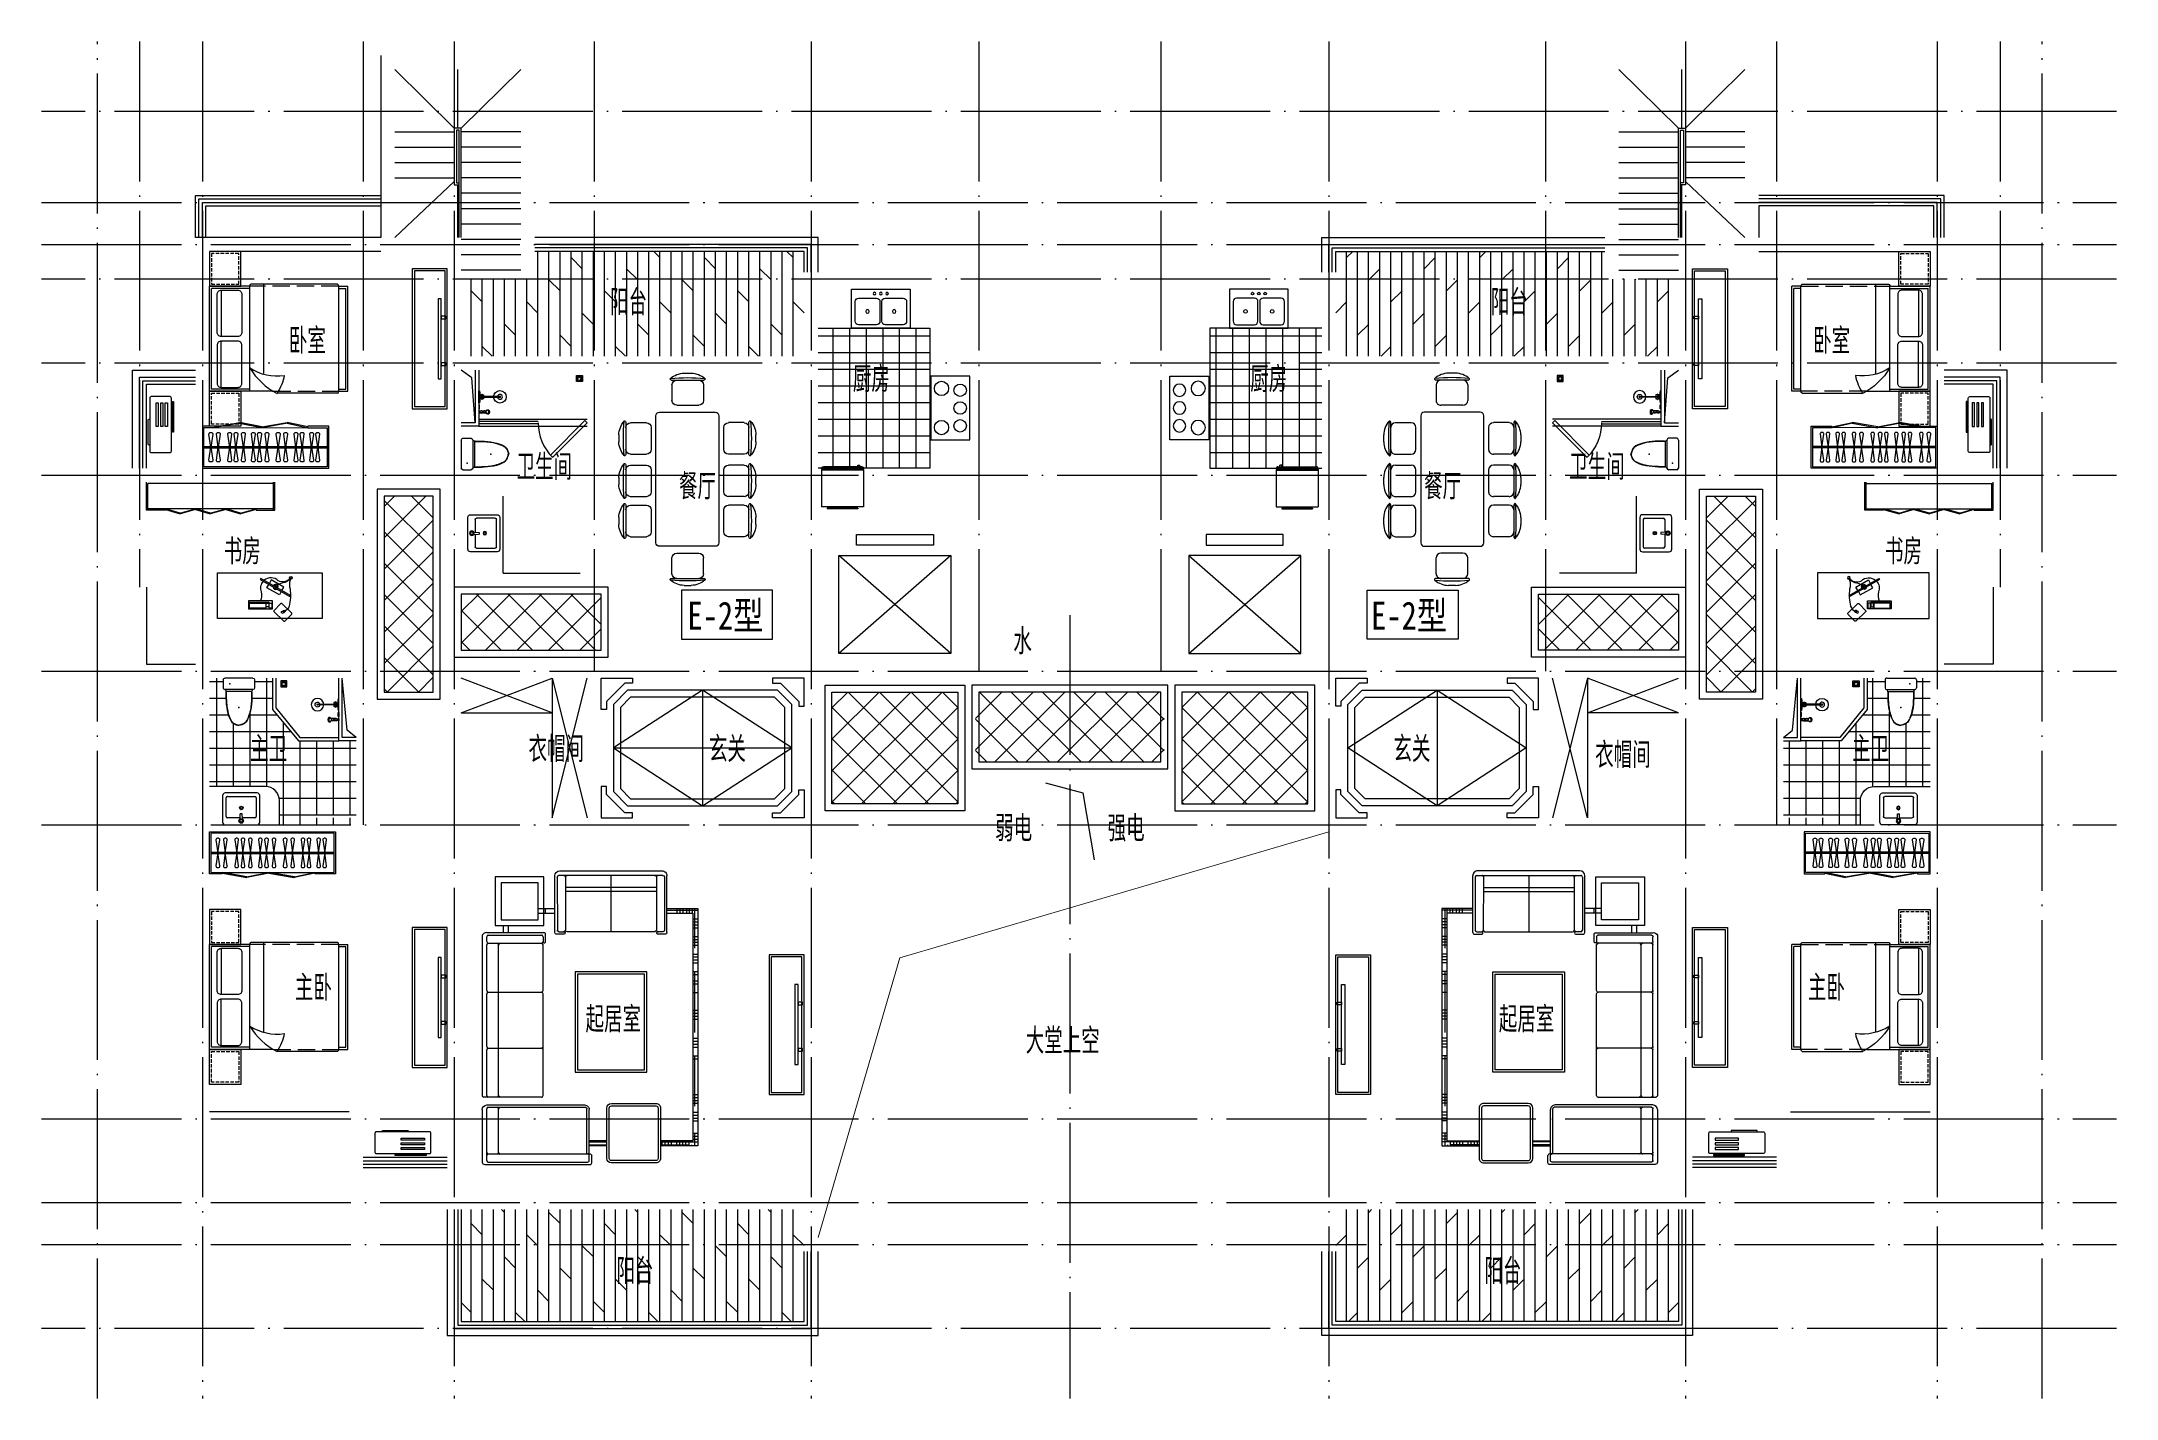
# Model space of a CAD drawing. Extents: x 921942 to 1159542, y -958603 to -790785.
# Drawn here: x 1114490 to 1144152, y -905586 to -886186 of the extents above; entities that cross this region are included whole.
import ezdxf
from ezdxf.enums import TextEntityAlignment as Align

# ---------------------------------------------------------------- set-up
doc = ezdxf.new("R2010")
doc.units = 0
doc.header["$LTSCALE"] = 1000
doc.header["$MEASUREMENT"] = 0
doc.linetypes.add('DASH', pattern=[0.35, 0.25, -0.1])
doc.linetypes.add('DOTE', pattern=[2.42, 2, -0.2, 0.02, -0.2])
doc.layers.get('0').update_dxf_attribs({"linetype": 'CONTINUOUS'})
for name, color, linetype in [('BALCONY', 6, 'CONTINUOUS'), ('DOTE', 1, 'DOTE'), ('FACE', 2, 'CONTINUOUS'), ('PUB_TEXT', 7, 'CONTINUOUS'), ('STAIR', 2, 'CONTINUOUS'), ('TT', 7, 'CONTINUOUS'), ('WINDOW', 4, 'CONTINUOUS'), ('厨卫', 8, 'CONTINUOUS'), ('图框', 255, 'CONTINUOUS'), ('家具', 8, 'CONTINUOUS'), ('平面填充', 250, 'CONTINUOUS'), ('看线', 2, 'CONTINUOUS'), ('空调', 8, 'CONTINUOUS'), ('管道', 8, 'CONTINUOUS'), ('造型墙', 55, 'CONTINUOUS'), ('面积线', 3, 'CONTINUOUS')]:
    doc.layers.add(name, color=color, linetype=linetype)
doc.layers.add('平面看线', color=8, linetype='CONTINUOUS', lineweight=0)
doc.styles.add('SHEET1', font='romanc.shx', dxfattribs={"width": 0.65, "bigfont": 'tssdchn.shx'})
doc.styles.get("Standard").update_dxf_attribs({"font": 'GBENOR', "bigfont": 'GBCBIG'})
doc.styles.add('TKZ1', font='SIMHEI.TTF', dxfattribs={"width": 0.7})
doc.styles.add('图签栏', font='SimSun.ttf')
doc.styles.add('黑体', font='SIMHEI.TTF', dxfattribs={"width": 0.8})
pattern_1 = [(90, (-163166, 5430.47), (-158.748412, 1e-14), []), (135, (-163166, 5430.47), (-317.49661, -317.49661), [224.50425, -449.008])]
pattern_2 = [(0, (-163166, 5430.47), (0, 238.125), []), (90, (-163166, 5430.47), (-238.125, 1e-14), [])]
pattern_3 = [(90, (2421545.9, 5430.47), (158.748412, 1e-14), []), (45, (2421545.9, 5430.47), (317.49661, -317.49661), [224.50425, -449.008])]

msp = doc.modelspace()

# ---------------------------------------------------------------- texts
at = {"layer": 'PUB_TEXT', "style": '黑体', "width": 0.8}
for p in [(1123723, -894593), (1133496, -894593)]:
    msp.add_text('E-2型', height=400, dxfattribs=at).set_placement(p)
at = {"layer": 'TT', "color": 0, "linetype": 'Continuous'}
for s, height, p in [('阳台', 367.5, (1122617, -890100)), ('阳台', 367.5, (1135207, -890100)), ('卧室', 367.5, (1118026, -890651)), ('卧室', 367.5, (1139815, -890651)), ('厨房', 367.5, (1126088, -891199)), ('厨房', 367.5, (1131769, -891199)), ('卫生间', 367.5, (1121281, -892454)), ('卫生间', 367.5, (1136328, -892454)), ('餐厅', 367.5, (1123603, -892733)), ('餐厅', 367.5, (1134254, -892733)), ('书房', 367.5, (1117095, -893663)), ('书房', 367.5, (1140842, -893663)), ('水', 368, (1128381, -894947)), ('主卫', 367.5, (1117472, -896488)), ('衣帽间', 367.5, (1121452, -896488)), ('玄关', 367.5, (1124030, -896488)), ('玄关', 367.5, (1133815, -896488)), ('主卫', 367.5, (1140373, -896488)), ('衣帽间', 367.5, (1136699, -896572)), ('弱电', 367.5, (1128122, -897622)), ('强电', 367.5, (1129730, -897622)), ('主卧', 367.5, (1118112, -899901)), ('主卧', 367.5, (1139741, -899901)), ('起居室', 367.5, (1122267, -900351)), ('起居室', 367.5, (1135322, -900351)), ('大堂上空', 367.5, (1128559, -900658)), ('阳台', 367.5, (1122709, -903952)), ('阳台', 367.5, (1135116, -903952))]:
    msp.add_text(s, height=height, dxfattribs=at).set_placement(p)

# ---------------------------------------------------------------- blocks, each defined once
blk = doc.blocks.new('dgfgf')
at = {"layer": '家具'}
blk.add_lwpolyline([(7597, -62676), (7147, -62676), (7147, -63176), (7597, -63176), (7597, -62676), (7517, -62676)], dxfattribs=at)
at = {"layer": '家具', "color": 251, "linetype": 'DASH', "ltscale": 0.2}
blk.add_lwpolyline([(7567, -62706), (7177, -62706), (7177, -63146), (7567, -63146)], close=True, dxfattribs=at)
blk = doc.blocks.new('A$C72813290')
at = {"layer": '家具'}
for p, q in [((579, 2000), (0, 2000)), ((0, 500), (0, 2000)), ((30, 530), (30, 1970)), ((579, 1970), (30, 1970)), ((170, 1945), (170, 1283)), ((579, 500), (579, 2010)), ((1830, 2030), (599, 2030)), ((779, 753), (779, 2030)), ((1850, 500), (1850, 2000)), ((1850, 2000), (1980, 2000)), ((1850, 1970), (1950, 1970)), ((1950, 530), (1950, 1970)), ((1980, 500), (1980, 2000)), ((170, 555), (170, 1217)), ((912, 500), (0, 500)), ((579, 530), (30, 530)), ((1830, 470), (967, 470)), ((1850, 530), (1950, 530)), ((1850, 500), (1980, 500))]:
    blk.add_line(p, q, dxfattribs=at)
at = {"layer": '家具', "linetype": 'DASH'}
for p, q in [((1850, 2000), (579, 2000)), ((912, 500), (1850, 500))]:
    blk.add_line(p, q, dxfattribs=at)
at = {"layer": '家具'}
for points in [[(170, 1945), (405, 1945, -0.414214), (465, 1885), (465, 1343, -0.414214), (405, 1283), (170, 1283, -0.414214), (110, 1343), (110, 1885, -0.414214)], [(170, 555), (405, 555, 0.414214), (465, 615), (465, 1157, 0.414214), (405, 1217), (170, 1217, 0.414214), (110, 1157), (110, 615, 0.414214)]]:
    blk.add_lwpolyline(points, format="xyb", close=True, dxfattribs=at)
blk.add_lwpolyline([(579, 833, 0.180302), (1071, 725, -0.088637), (967, 470, 28871.271551)], format="xyb", dxfattribs=at)
for centre, radius, start, end in [((599, 2010), 20, 90, 180), ((1819, 2001), 30.7, 357.6884, 69.6917), ((1392, 1313), 944, 210.6075, 243.2773), ((1819, 499), 30.7, 290.3566, 2.3152)]:
    blk.add_arc(centre, radius, start, end, dxfattribs=at)
blk.add_blockref('dgfgf', (-7147, 65176), dxfattribs=at)
at = {"layer": '家具', "xscale": -1, "rotation": 180}
blk.add_blockref('dgfgf', (-7147, -62676), dxfattribs=at)
blk = doc.blocks.new('sderg fhfgjghj')
at = {"layer": '家具'}
blk.add_line((934, 186), (934, 206), dxfattribs=at)
at = {"layer": '家具', "color": 8}
for p, q in [((-553, -83), (1212, -84)), ((-553, -103), (1212, -104))]:
    blk.add_line(p, q, dxfattribs=at)
at = {"layer": '家具'}
for points in [[(-390, 187), (-390, 207), (-573, 207), (-573, -393), (1232, -394), (1232, 206), (934, 206)], [(-388, 187), (934, 186), (1212, 186), (1212, -374), (-553, -373), (-553, 187), (-388, 187)]]:
    blk.add_lwpolyline(points, dxfattribs=at)
at = {"layer": '家具', "color": 8}
for points in [[(-479, -280), (-452, -93), (-479, 93, -0.459921), (-459, 117), (-445, 117, -0.459921), (-425, 93), (-452, -93), (-425, -280, -0.459921), (-445, -303), (-459, -303, -0.459921)], [(-372, -280), (-346, -93), (-372, 93, -0.459921), (-353, 117), (-338, 117, -0.459921), (-319, 93), (-346, -93), (-319, -280, -0.459921), (-338, -303), (-353, -303, -0.459921)], [(-209, -280), (-182, -93), (-209, 93, -0.459921), (-189, 117), (-175, 117, -0.459921), (-155, 93), (-182, -93), (-155, -280, -0.459921), (-175, -303), (-189, -303, -0.459921)], [(-120, -280), (-93, -93), (-120, 93, -0.459921), (-100, 117), (-86, 117, -0.459921), (-66, 93), (-93, -93), (-66, -280, -0.459921), (-86, -303), (-100, -303, -0.459921)], [(-13, -280), (13, -93), (-13, 93, -0.459921), (6, 117), (21, 117, -0.459921), (40, 93), (13, -93), (40, -280, -0.459921), (21, -303), (6, -303, -0.459921)], [(128, -280), (155, -93), (128, 93, -0.459921), (148, 117), (162, 117, -0.459921), (182, 93), (155, -93), (182, -280, -0.459921), (162, -303), (148, -303, -0.459921)], [(217, -280), (244, -93), (217, 93, -0.459921), (236, 117), (251, 117, -0.459921), (270, 93), (244, -93), (270, -280, -0.459921), (251, -303), (236, -303, -0.459921)], [(323, -280), (350, -93), (323, 93, -0.459921), (343, 117), (357, 117, -0.459921), (377, 93), (350, -93), (377, -280, -0.459921), (357, -303), (343, -303, -0.459921)], [(483, -280), (510, -93), (483, 93, -0.459921), (503, 117), (518, 117, -0.459921), (537, 93), (510, -93), (537, -280, -0.459921), (518, -303), (503, -303, -0.459921)], [(590, -280), (617, -93), (590, 93, -0.459921), (610, 117), (624, 117, -0.459921), (644, 93), (617, -93), (644, -280, -0.459921), (624, -303), (610, -303, -0.459921)], [(737, -280), (764, -93), (737, 93, -0.459921), (757, 117), (771, 117, -0.459921), (791, 93), (764, -93), (791, -280, -0.459921), (771, -303), (757, -303, -0.459921)], [(826, -280), (852, -93), (826, 93, -0.459921), (845, 117), (860, 117, -0.459921), (879, 93), (852, -93), (879, -280, -0.459921), (860, -303), (845, -303, -0.459921)], [(961, -280), (988, -93), (961, 93, -0.459921), (981, 117), (995, 117, -0.459921), (1015, 93), (988, -93), (1015, -280, -0.459921), (995, -303), (981, -303, -0.459921)], [(1049, -280), (1076, -93), (1049, 93, -0.459921), (1069, 117), (1083, 117, -0.459921), (1103, 93), (1076, -93), (1103, -280, -0.459921), (1083, -303), (1069, -303, -0.459921)]]:
    blk.add_lwpolyline(points, format="xyb", close=True, dxfattribs=at)
at = {"layer": '家具'}
for points in [[(-388, 196), (-40, 259), (-39, 250), (-386, 187)], [(276, 196), (-40, 259), (-42, 250), (274, 187)], [(278, 196), (640, 259), (642, 249), (280, 186)], [(934, 196), (640, 259), (638, 249), (932, 186)]]:
    blk.add_lwpolyline(points, close=True, dxfattribs=at)
blk = doc.blocks.new('A$C2FB07499')
at = {"layer": '家具', "ltscale": 0.5}
blk.add_lwpolyline([(500, 0), (0, 0), (0, 2000), (500, 2000)], close=True, dxfattribs=at)
at = {"layer": '家具', "color": 251, "ltscale": 40}
for points in [[(470, 30), (30, 30), (30, 1970), (470, 1970)], [(368, 1572), (415, 1572), (415, 428), (368, 428)], [(415, 1381), (480, 1381), (480, 1343), (415, 1343)], [(415, 717), (480, 717), (480, 679), (415, 679)]]:
    blk.add_lwpolyline(points, close=True, dxfattribs=at)
blk = doc.blocks.new('asfdgfhgfh')
at = {"layer": '厨卫', "lineweight": -3}
for p, q in [((-222, -50), (-222, -125)), ((-222, -72), (-192, -72)), ((-192, -50), (-192, -125)), ((-12, -37), (-12, -27)), ((4, -42), (4, -315)), ((14, -315), (14, -42)), ((31, -37), (31, -27))]:
    blk.add_line(p, q, dxfattribs=at)
at = {"layer": '厨卫', "color": 8}
for p, q in [((-6, -37), (-6, -27)), ((24, -34), (24, -27))]:
    blk.add_line(p, q, dxfattribs=at)
at = {"layer": '厨卫', "lineweight": -3}
for points in [[(-195, -40), (-195, -12), (-219, -12), (-219, -40)], [(-1, -27), (-46, -27), (-76, -22), (-76, -12)], [(-76, -12), (94, -12), (94, -22), (64, -27), (19, -27)], [(-19, -61), (-29, -61), (-29, -57), (-19, -57)], [(4, -82), (-19, -82), (-19, -37), (-6, -37)], [(24, -37), (37, -37), (37, -82), (14, -82)], [(37, -57), (47, -57), (47, -61), (37, -61)]]:
    blk.add_lwpolyline(points, dxfattribs=at)
for points in [[(-162, -12), (-162, -22), (-106, -22), (-106, -12)], [(40, -12), (40, -22), (-22, -22), (-22, -12)]]:
    blk.add_lwpolyline(points, close=True, dxfattribs=at)
at = {"layer": '厨卫', "color": 8}
for points in [[(4, -62), (-6, -62), (-6, -34), (-1, -34)], [(19, -34), (24, -34), (24, -62), (14, -62)]]:
    blk.add_lwpolyline(points, dxfattribs=at)
blk.add_lwpolyline([(19, -22), (19, -42), (-1, -42), (-1, -22)], close=True, dxfattribs=at)
for centre, radius in [((-207, -50), 15), ((-207, -99), 15), ((9, -315), 5)]:
    blk.add_circle(centre, radius, dxfattribs=at)
at = {"layer": '厨卫', "lineweight": -3}
blk.add_circle((9, -315), 89.5, dxfattribs=at)
for centre, start, end in [((-239, -119), 286.4181, 340.3267), ((-175, -119), 199.6733, 253.5819)]:
    blk.add_arc(centre, 17.7, start, end, dxfattribs=at)
at = {"layer": '厨卫', "color": 8}
for centre, radius, start, end in [((-207, -50), 17, 133.3359, 208.0725), ((-207, -99), 17, 151.9275, 28.0725), ((-207, -50), 17, 331.9275, 46.6641), ((9, -315), 35, 98.2132, 81.7868), ((9, -315), 9, 123.749, 56.251)]:
    blk.add_arc(centre, radius, start, end, dxfattribs=at)
at = {"layer": '厨卫', "lineweight": -3, "extrusion": (0, 0, -1)}
for centre, major_axis, ratio, start_param, end_param in [((-207, -147), (33.6, 0), 0.612909, -0.37962, 3.521213), ((-207, -138), (31.4, 0), 0.47884, -1.072899, 4.214492)]:
    blk.add_ellipse(centre, major_axis=major_axis, ratio=ratio, start_param=start_param, end_param=end_param, dxfattribs=at)
blk = doc.blocks.new('aswfdgdfh')
at = {"layer": '厨卫'}
blk.add_lwpolyline([(43, -43), (43, 43), (-43, 43), (-43, -43)], close=True, dxfattribs=at)
at = {"layer": '厨卫', "color": 8}
for points in [[(-33, 0), (-33, 1), (-17, 1), (-17, 0)], [(-24, 23), (-22, 24), (-11, 13), (-13, 12)], [(0, 33), (1, 33), (1, 17), (0, 17)], [(23, 24), (24, 22), (13, 11), (12, 13)], [(33, 0), (33, -1), (17, -1), (17, 0)], [(-23, -24), (-24, -22), (-13, -11), (-12, -13)], [(0, -33), (-1, -33), (-1, -17), (0, -17)], [(24, -23), (22, -24), (11, -13), (13, -12)]]:
    blk.add_lwpolyline(points, close=True, dxfattribs=at)
blk.add_circle((0, 0), 36.6, dxfattribs=at)
blk = doc.blocks.new('asfdgfh')
at = {"layer": '厨卫', "ltscale": 100}
for p, q in [((-266, -207, 0), (-266, -92, 0)), ((159, -67, 0), (-241, -67, 0)), ((159, -232, 0), (-241, -232, 0)), ((145, -40, 0), (-228, -40, 0)), ((184, -207, 0), (184, -92, 0))]:
    blk.add_line(p, q, dxfattribs=at)
for centre, radius, start, end in [((-241, -92, 0), 25, 90, 180), ((-241, -207, 0), 25, 180, 270), ((-261, -39, 0), 33.7, 303.6157, 10.847), ((178, -39, 0), 33.9, 169.3113, 235.1347), ((159, -92, 0), 25, 0, 90), ((159, -207, 0), 25, 270, 0)]:
    blk.add_arc(centre, radius, start, end, dxfattribs=at)
for points, knots in [([(-227, -33, 0), (-227, 85, 0), (-226, 243, 0), (-137, 424, 0), (-69, 441, 0), (-41, 448, 0)], [0, 0, 0, 0, 355.24272, 473.249847, 556.576042, 556.576042, 556.576042, 556.576042]), ([(-222, -41, 0), (-222, -2, 0), (-222, 29, 0), (-220, 90, 0), (-219, 121, 0), (-213, 182, 0), (-208, 213, 0), (-198, 258, 0), (-194, 273, 0), (-187, 296, 0), (-184, 303, 0), (-180, 315, 0), (-179, 319, 0), (-176, 326, 0), (-174, 330, 0), (-170, 341, 0), (-167, 348, 0), (-160, 363, 0), (-156, 369, 0), (-148, 382, 0), (-143, 389, 0), (-134, 400, 0), (-129, 405, 0), (-121, 412, 0), (-118, 414, 0), (-112, 418, 0), (-109, 420, 0), (-102, 423, 0), (-99, 425, 0), (-92, 428, 0), (-89, 429, 0), (-78, 433, 0), (-71, 435, 0), (-56, 440, 0), (-48, 441, 0), (-40, 443, 0)], [0, 0, 0, 0, 92.762674, 92.762674, 185.525347, 185.525347, 278.288021, 278.288021, 324.669358, 324.669358, 347.860026, 347.860026, 359.45536, 359.45536, 371.050694, 371.050694, 394.241363, 394.241363, 417.432031, 417.432031, 440.6227, 440.6227, 463.813368, 463.813368, 475.408702, 475.408702, 487.004036, 487.004036, 498.599371, 498.599371, 510.194705, 510.194705, 533.385373, 533.385373, 556.576042, 556.576042, 556.576042, 556.576042]), ([(140, -40, 0), (140, -2, 0), (139, 29, 0), (138, 90, 0), (136, 121, 0), (130, 182, 0), (125, 213, 0), (115, 258, 0), (111, 273, 0), (104, 296, 0), (101, 303, 0), (97, 315, 0), (96, 319, 0), (93, 326, 0), (92, 330, 0), (87, 341, 0), (84, 348, 0), (77, 363, 0), (73, 369, 0), (65, 382, 0), (61, 389, 0), (51, 400, 0), (46, 405, 0), (38, 412, 0), (35, 414, 0), (29, 418, 0), (26, 420, 0), (20, 423, 0), (16, 425, 0), (10, 428, 0), (6, 429, 0), (-4, 433, 0), (-12, 435, 0), (-27, 440, 0), (-35, 441, 0), (-43, 443, 0)], [0, 0, 0, 0, 92.762674, 92.762674, 185.525347, 185.525347, 278.288021, 278.288021, 324.669358, 324.669358, 347.860026, 347.860026, 359.45536, 359.45536, 371.050694, 371.050694, 394.241363, 394.241363, 417.432031, 417.432031, 440.6227, 440.6227, 463.813368, 463.813368, 475.408702, 475.408702, 487.004036, 487.004036, 498.599371, 498.599371, 510.194705, 510.194705, 533.385373, 533.385373, 556.576042, 556.576042, 556.576042, 556.576042]), ([(145, -33, 0), (144, 85, 0), (143, 243, 0), (54, 424, 0), (-13, 441, 0), (-41, 448, 0)], [0, 0, 0, 0, 355.24272, 473.249847, 556.576042, 556.576042, 556.576042, 556.576042])]:
    blk.add_open_spline(points, degree=3, knots=knots, dxfattribs=at)
at = {"layer": '厨卫'}
for p in [(-42, 189, 0), (-171, -149, 0)]:
    blk.add_point(p, dxfattribs=at)
blk = doc.blocks.new('dfdsf')
at = {"layer": '家具'}
for p, q in [((-6119, -27345), (-6119, -27726)), ((-5626, -27307), (-6081, -27307)), ((-5588, -27726), (-5588, -27345)), ((-6081, -27765), (-5626, -27765))]:
    blk.add_line(p, q, dxfattribs=at)
at = {"layer": '家具', "color": 8}
for p, q in [((-6068, -27695), (-6068, -27428)), ((-6049, -27409), (-5869, -27409)), ((-5872, -27364), (-5886, -27364)), ((-5867, -27351), (-5876, -27341)), ((-5867, -27377), (-5876, -27387)), ((-5870, -27392), (-5866, -27466)), ((-5866, -27466), (-5841, -27466)), ((-5854, -27345), (-5854, -27332)), ((-5854, -27383), (-5854, -27396)), ((-5837, -27392), (-5841, -27466)), ((-5831, -27341), (-5840, -27350)), ((-5831, -27387), (-5840, -27377)), ((-5838, -27409), (-5658, -27409)), ((-5835, -27364), (-5821, -27364)), ((-5639, -27428), (-5639, -27695)), ((-5658, -27714), (-6049, -27714))]:
    blk.add_line(p, q, dxfattribs=at)
for centre, radius in [((-5854, -27364), 32.3), ((-5855, -27549), 25.4), ((-5854, -27364), 18.8), ((-5855, -27549), 16)]:
    blk.add_circle(centre, radius, dxfattribs=at)
at = {"layer": '家具'}
for centre, start, end in [((-6081, -27345), 90, 180), ((-5626, -27345), 0, 90), ((-6081, -27726), 180, 270), ((-5626, -27726), 270, 0)]:
    blk.add_arc(centre, 38.1, start, end, dxfattribs=at)
at = {"layer": '家具', "color": 8}
for centre, start, end in [((-6049, -27428), 90, 180), ((-5658, -27428), 0, 90), ((-6049, -27695), 180, 270), ((-5658, -27695), 270, 0)]:
    blk.add_arc(centre, 19.1, start, end, dxfattribs=at)
blk = doc.blocks.new('A$C25AA54E1')
at = {"layer": '家具', "ltscale": 20}
for p, q in [((884, 2199), (884, 3017)), ((918, 3081), (3211, 3081)), ((3234, 2997), (3234, 3061)), ((3234, 2234), (3234, 2996)), ((3347, 3015), (3347, 1617)), ((3413, 3081), (4163, 3081)), ((4198, 3046), (4198, 1539)), ((1012, 2176), (906, 2176)), ((1712, 2211), (1057, 2211)), ((3212, 2211), (1757, 2211)), ((1, 1972), (0, 511)), ((883, 2042), (71, 2042)), ((871, 614), (872, 1868)), ((906, 1914), (906, 2019)), ((1443, 1750), (2878, 1750)), ((1443, 728), (1443, 1750)), ((2878, 1750), (2878, 728)), ((4024, 1551), (3413, 1551)), ((4047, 1574), (4047, 1539)), ((4175, 1516), (4070, 1516)), ((3325, 1234), (3325, 597)), ((4110, 1300), (3391, 1300)), ((4176, 597), (4176, 1234)), ((2878, 728), (1443, 728)), ((882, 440), (70, 440)), ((905, 463), (905, 568)), ((3391, 531), (4110, 531))]:
    blk.add_line(p, q, dxfattribs=at)
at = {"layer": '家具', "color": 8}
for p, q in [((918, 2994), (918, 2234)), ((1011, 3017), (942, 3017)), ((1034, 2994), (1034, 2234)), ((1711, 3017), (1058, 3017)), ((1734, 2996), (1734, 2234)), ((2511, 3017), (1758, 3017)), ((2534, 2996), (2534, 2234)), ((3211, 3017), (2558, 3017)), ((3380, 2996), (3380, 1606)), ((4070, 3017), (3403, 3017)), ((4047, 2994), (4047, 1574)), ((4140, 3017), (4070, 3017)), ((4163, 2994), (4163, 1574)), ((3211, 2846), (1058, 2846)), ((4025, 2846), (3403, 2846)), ((603, 2178), (536, 2178)), ((941, 2211), (1012, 2211)), ((64, 1915), (65, 1985)), ((65, 1869), (64, 1915)), ((64, 569), (65, 1872)), ((87, 1892), (849, 1891)), ((87, 1892), (849, 1891)), ((88, 2008), (848, 2007)), ((88, 1892), (848, 1891)), ((236, 592), (236, 1892)), ((293, 592), (293, 1892)), ((503, 2041), (503, 2042)), ((871, 1984), (871, 1914)), ((1476, 1717), (2845, 1717)), ((1476, 761), (1476, 1717)), ((2845, 1717), (2845, 761)), ((4047, 1584), (3402, 1584)), ((3876, 1551), (3876, 1303)), ((3918, 1551), (3918, 1302)), ((4140, 1551), (4070, 1551)), ((65, 1242), (871, 1241)), ((3360, 1234), (3360, 597)), ((4110, 1265), (3391, 1265)), ((4141, 597), (4141, 1234)), ((2845, 761), (1476, 761)), ((64, 499), (64, 569)), ((87, 592), (848, 591)), ((87, 476), (848, 475)), ((561, 440), (561, 0)), ((603, 440), (603, 128)), ((871, 498), (871, 568)), ((3391, 566), (4110, 566)), ((3930, 507), (3860, 507)), ((3918, 465), (3860, 465)), ((3930, 416), (3860, 416)), ((3930, 374), (3860, 374)), ((3918, 297), (3860, 297)), ((3876, 531), (3876, 0)), ((3918, 531), (3918, 128)), ((606, 292), (536, 292)), ((603, 250), (536, 250)), ((606, 208), (536, 208)), ((606, 158), (536, 158)), ((606, 116), (536, 116)), ((606, 74), (536, 74)), ((1105, 44), (536, 44)), ((606, 86), (603, 86)), ((686, 70), (686, 0)), ((728, 70), (728, 0)), ((770, 70), (770, 0)), ((812, 70), (812, 0)), ((938, 70), (938, 0)), ((979, 70), (979, 0)), ((1021, 70), (1021, 0)), ((1063, 70), (1063, 0)), ((1189, 70), (1189, 0)), ((1231, 70), (1231, 0)), ((1273, 70), (1273, 0)), ((1314, 70), (1314, 0)), ((1440, 70), (1440, 0)), ((2310, 44), (1440, 44)), ((1482, 70), (1482, 0)), ((1574, 70), (1574, 0)), ((1616, 70), (1616, 0)), ((1741, 70), (1741, 0)), ((1993, 70), (1993, 0)), ((2035, 70), (2035, 0)), ((2076, 70), (2076, 0)), ((2118, 70), (2118, 0)), ((2394, 70), (2394, 0)), ((2436, 70), (2436, 0)), ((2478, 70), (2478, 0)), ((2520, 70), (2520, 0)), ((2645, 70), (2645, 0)), ((3365, 44), (2645, 44)), ((2687, 70), (2687, 0)), ((3198, 70), (3198, 0)), ((3240, 70), (3240, 0)), ((3281, 70), (3281, 0)), ((3323, 70), (3323, 0)), ((3449, 70), (3449, 0)), ((3491, 70), (3491, 0)), ((3533, 70), (3533, 0)), ((3575, 70), (3575, 0)), ((3750, 70), (3750, 0)), ((3930, 44), (3750, 44)), ((3792, 70), (3792, 0)), ((3834, 70), (3834, 0)), ((3930, 255), (3860, 255)), ((3930, 213), (3860, 213)), ((3918, 171), (3860, 171)), ((3930, 122), (3860, 122)), ((3930, 86), (3918, 86))]:
    blk.add_line(p, q, dxfattribs=at)
at = {"layer": '家具'}
for p, q in [((781, 2780), (884, 2780)), ((781, 2709), (884, 2709)), ((536, 2283), (536, 2042)), ((606, 2283), (606, 2042)), ((3860, 1302), (3860, 1551)), ((3930, 1300), (3930, 1551)), ((536, 440), (536, 0)), ((606, 440), (606, 70)), ((3860, 70), (3860, 531)), ((3930, 0), (3930, 531)), ((606, 70), (3860, 70)), ((536, 0), (3930, 0))]:
    blk.add_line(p, q, dxfattribs=at)
at = {"layer": '家具', "ltscale": 20}
blk.add_lwpolyline([(781, 2895), (781, 2199), (85, 2199), (85, 2895)], close=True, dxfattribs=at)
at = {"layer": '家具', "color": 8}
blk.add_lwpolyline([(698, 2812), (698, 2282), (169, 2282), (169, 2812)], close=True, dxfattribs=at)
at = {"layer": '家具', "ltscale": 20, "extrusion": (0, 0, -1)}
for centre, major_axis, ratio, start_param, end_param in [((953, 3021), (-49.4, 49.4), 1, 5.45018, 6.544088), ((3211, 3058), (16.4, 16.4), 1, -0.785398, 0.696689), ((4163, 3046), (24.6, 24.6), 1, -0.785398, 0.785398), ((906, 2199), (16.2, 16.2), 1, 2.356194, 3.926991), ((1012, 2234), (-16.2, 16.2), 1, 2.356194, 3.926991), ((1012, 2193), (12.7, 12.7), 0.942987, -0.815786, 2.325807), ((1057, 2234), (-16.2, 16.2), 1, 3.926991, 5.497787), ((1712, 2234), (-16.2, 16.2), 1, 2.356194, 3.926991), ((1757, 2234), (16.2, 16.2), 1, 2.356194, 3.926991), ((2512, 2234), (-16.2, 16.2), 1, 2.356194, 3.926991), ((2557, 2234), (16.2, 16.2), 1, 2.356194, 3.926991), ((3212, 2234), (-16.2, 16.2), 1, 2.356194, 3.926991), ((4024, 1574), (16.2, 16.2), 1, 0.785398, 2.356194), ((4175, 1539), (-16.2, 16.2), 1, 2.356194, 3.926991)]:
    blk.add_ellipse(centre, major_axis=major_axis, ratio=ratio, start_param=start_param, end_param=end_param, dxfattribs=at)
at = {"layer": '家具', "color": 8, "extrusion": (0, 0, -1)}
for centre, major_axis, start_param, end_param in [((942, 2994), (16.4, 16.4), 3.926991, 5.497787), ((1011, 2994), (16.4, 16.4), -0.785398, 0.785398), ((1058, 2994), (16.4, 16.4), 3.926991, 5.497787), ((1711, 2994), (-16.4, 16.4), 0.785398, 2.267485), ((1758, 2994), (16.4, 16.4), 4.0157, 5.497787), ((2511, 2994), (-16.4, 16.4), 0.785398, 2.267485), ((2558, 2994), (16.4, 16.4), 4.0157, 5.497787), ((3211, 2994), (-16.4, 16.4), 0.785398, 2.267485), ((3403, 2994), (16.4, 16.4), 4.0157, 5.497787), ((4023, 2994), (16.4, 16.4), -0.785398, 0.785398), ((4070, 2994), (-16.4, 16.4), 5.497787, 7.068583), ((4140, 2994), (16.4, 16.4), -0.785398, 0.785398), ((1058, 2869), (-16.4, 16.4), 3.926991, 5.409078), ((3211, 2822), (16.4, 16.4), -0.785398, 0.696689), ((3403, 2869), (-16.4, 16.4), 3.926991, 5.409078), ((4025, 2822), (-16.4, 16.4), 0.785398, 2.267485), ((941, 2234), (16.2, 16.2), 2.356194, 3.926991), ((4070, 1574), (16.2, 16.2), 2.356194, 3.926991), ((4140, 1574), (-16.2, 16.2), 2.356194, 3.926991)]:
    blk.add_ellipse(centre, major_axis=major_axis, ratio=1, start_param=start_param, end_param=end_param, dxfattribs=at)
at = {"layer": '家具', "ltscale": 20}
for centre, major_axis, ratio, start_param, end_param in [((3413, 3015), (-46.6, 46.6), 1, -0.785398, 0.785398), ((71, 1972), (49.7, 49.7), 1, 0.785398, 2.356194), ((848, 1914), (-16.2, 16.2), 1, 2.355029, 3.925825), ((849, 1868), (16.2, 16.2), 1, 5.496622, 7.067418), ((849, 1868), (16.2, 16.2), 1, 5.496622, 7.067418), ((889, 1914), (12.4, 12.4), 0.984307, 2.347446, 5.489038), ((883, 2019), (-16.2, 16.2), 1, 3.925825, 5.496622), ((3413, 1617), (46.6, 46.6), 1, 2.356194, 3.926991), ((4070, 1539), (16.2, 16.2), 1, 2.356194, 3.926991), ((3391, 1234), (-46.6, 46.6), 1, -0.785398, 0.785398), ((4110, 1234), (46.6, 46.6), 1, 5.497787, 7.068583), ((848, 614), (-16.2, 16.2), 1, 2.355029, 3.925825), ((3391, 597), (46.6, 46.6), 1, 2.356194, 3.926991), ((4110, 597), (-46.6, 46.6), 1, 2.356194, 3.926991), ((70, 511), (49.7, 49.7), 1, 2.356194, 3.926991), ((848, 568), (-16.2, 16.2), 1, 3.925825, 5.496622), ((888, 568), (12.4, 12.4), 0.984309, -0.794147, 2.347446), ((882, 463), (-16.2, 16.2), 1, 2.355029, 3.925825)]:
    blk.add_ellipse(centre, major_axis=major_axis, ratio=ratio, start_param=start_param, end_param=end_param, dxfattribs=at)
at = {"layer": '家具', "color": 8}
for centre, major_axis, start_param, end_param in [((1058, 2822), (16.4, 16.4), 0.785398, 2.267485), ((3211, 2869), (16.4, 16.4), 3.926991, 5.409078), ((3403, 2822), (16.4, 16.4), 0.785398, 2.267485), ((4025, 2869), (16.4, 16.4), 3.926991, 5.409078), ((88, 1915), (16.4, 16.4), 2.355029, 3.925825), ((88, 1869), (-16.4, 16.4), -0.786564, 0.784233), ((88, 1985), (-16.4, 16.4), -0.786564, 0.784233), ((89, 1869), (-16.4, 16.4), -0.697854, 0.784233), ((89, 1869), (16.4, 16.4), 0.872942, 2.355029), ((89, 1915), (-16.4, 16.4), 0.784233, 2.266319), ((89, 1915), (-16.4, 16.4), 0.784233, 2.266319), ((848, 1985), (16.2, 16.2), 5.496622, 7.067418), ((3402, 1606), (15.5, 15.5), 2.356194, 3.926991), ((3391, 1234), (-22, 22), -0.785398, 0.785398), ((4110, 1234), (22, 22), 5.497787, 7.068583), ((87, 615), (16.4, 16.4), 2.355029, 3.925825), ((3391, 597), (22, 22), 2.356194, 3.926991), ((4110, 597), (-22, 22), 2.356194, 3.926991), ((87, 569), (-16.4, 16.4), -0.786564, 0.784233), ((87, 499), (-16.4, 16.4), 0.784233, 2.355029), ((848, 498), (-16.2, 16.2), 2.355029, 3.925825)]:
    blk.add_ellipse(centre, major_axis=major_axis, ratio=1, start_param=start_param, end_param=end_param, dxfattribs=at)
blk = doc.blocks.new('DR2045')
at = {"color": 0, "linetype": 'ByBlock'}
for p, q in [((0, 0), (-1.1, -1.1)), ((0, 0), (17, -17)), ((-1.1, -1.1), (15.9, -18))]:
    blk.add_line(p, q, dxfattribs=at)
blk.add_arc((0, 0), 24, 270, 315, dxfattribs=at)
blk = doc.blocks.new('A$C6F030B8F')
for p, q in [((273, 1809), (373, 1809)), ((882, 1809), (981, 1809)), ((1454, 1809), (1553, 1809)), ((93, 1709), (553, 1709)), ((98, 1641), (98, 1416)), ((548, 1641), (548, 1416)), ((701, 1709), (1161, 1709)), ((706, 1641), (706, 1416)), ((1156, 1641), (1156, 1416)), ((1274, 1709), (1734, 1709)), ((1279, 1641), (1279, 1416)), ((1729, 1641), (1729, 1416)), ((-50, 1229), (-50, 429)), ((1816, 1279), (0, 1279)), ((166, 1349), (481, 1349)), ((774, 1349), (1089, 1349)), ((1346, 1349), (1661, 1349)), ((1866, 429), (1866, 1229)), ((-510, 1055), (-510, 595)), ((-442, 1050), (-217, 1050)), ((-150, 982), (-150, 667)), ((1965, 982), (1965, 667)), ((2258, 1050), (2033, 1050)), ((2325, 1055), (2325, 595)), ((-610, 875), (-610, 775)), ((-442, 600), (-217, 600)), ((2258, 600), (2033, 600)), ((2425, 875), (2425, 775)), ((0, 379), (1816, 379)), ((481, 310), (166, 310)), ((1089, 310), (774, 310)), ((1661, 310), (1346, 310)), ((98, 17), (98, 242)), ((548, 17), (548, 242)), ((706, 17), (706, 242)), ((1156, 17), (1156, 242)), ((1279, 17), (1279, 242)), ((1729, 17), (1729, 242)), ((553, -50), (93, -50)), ((373, -150), (273, -150)), ((1161, -50), (701, -50)), ((981, -150), (882, -150)), ((1734, -50), (1274, -50)), ((1553, -150), (1454, -150))]:
    blk.add_line(p, q)
for centre, radius, start, end in [((283, 1493), 316, 91.7651, 130.7265), ((363, 1493), 316, 49.2735, 88.2349), ((892, 1493), 316, 91.7651, 130.7265), ((971, 1493), 316, 49.2735, 88.2349), ((1464, 1493), 316, 91.7651, 130.7265), ((1544, 1493), 316, 49.2735, 88.2349), ((84, 1725), 10, 130.7265, 202.67), ((93, 1729), 20, 202.67, 270), ((323, -969), 2713, 84.8023, 95.1977), ((166, 1641), 67.5, 90, 180), ((481, 1641), 67.5, 0, 90), ((553, 1729), 20, 270, 337.33), ((562, 1725), 10, 337.33, 49.2735), ((692, 1725), 10, 130.7265, 202.67), ((701, 1729), 20, 202.67, 270), ((931, -969), 2713, 84.8023, 95.1977), ((774, 1641), 67.5, 90, 180), ((1089, 1641), 67.5, 0, 90), ((1161, 1729), 20, 270, 337.33), ((1171, 1725), 10, 337.33, 49.2735), ((1265, 1725), 10, 130.7265, 202.67), ((1274, 1729), 20, 202.67, 270), ((1504, -969), 2713, 84.8023, 95.1977), ((1346, 1641), 67.5, 90, 180), ((1661, 1641), 67.5, 0, 90), ((1734, 1729), 20, 270, 337.33), ((1743, 1725), 10, 337.33, 49.2735), ((0, 1229), 50, 90, 180), ((166, 1416), 67.5, 180, 270), ((481, 1416), 67.5, 270, 0), ((774, 1416), 67.5, 180, 270), ((1089, 1416), 67.5, 270, 0), ((1346, 1416), 67.5, 180, 270), ((1661, 1416), 67.5, 270, 0), ((1816, 1229), 50, 0, 90), ((-294, 865), 316, 139.2735, 178.2349), ((2168, 825), 2713, 174.8023, 185.1977), ((-526, 1064), 10, 67.33, 139.2735), ((-530, 1055), 20, 0, 67.33), ((-442, 982), 67.5, 90, 180), ((-217, 982), 67.5, 0, 90), ((2033, 982), 67.5, 90, 180), ((2258, 982), 67.5, 0, 90), ((2345, 1055), 20, 112.67, 180), ((2341, 1064), 10, 40.7265, 112.67), ((2110, 865), 316, 1.7651, 40.7265), ((-353, 825), 2713, 354.8023, 5.1977), ((-294, 785), 316, 181.7651, 220.7265), ((-530, 595), 20, 292.67, 0), ((-442, 667), 67.5, 180, 270), ((-217, 667), 67.5, 270, 0), ((2033, 667), 67.5, 180, 270), ((2258, 667), 67.5, 270, 0), ((2345, 595), 20, 180, 247.33), ((2110, 785), 316, 319.2735, 358.2349), ((-526, 586), 10, 220.7265, 292.67), ((0, 429), 50, 180, 270), ((166, 242), 67.5, 90, 180), ((481, 242), 67.5, 0, 90), ((774, 242), 67.5, 90, 180), ((1089, 242), 67.5, 0, 90), ((1346, 242), 67.5, 90, 180), ((1661, 242), 67.5, 0, 90), ((1816, 429), 50, 270, 0), ((2341, 586), 10, 247.33, 319.2735), ((166, 17), 67.5, 180, 270), ((481, 17), 67.5, 270, 0), ((774, 17), 67.5, 180, 270), ((1089, 17), 67.5, 270, 0), ((1346, 17), 67.5, 180, 270), ((1661, 17), 67.5, 270, 0), ((84, -66), 10, 157.33, 229.2735), ((93, -70), 20, 90, 157.33), ((283, 165), 316, 229.2735, 268.2349), ((323, 2628), 2713, 264.8023, 275.1977), ((363, 165), 316, 271.7651, 310.7265), ((553, -70), 20, 22.67, 90), ((562, -66), 10, 310.7265, 22.67), ((692, -66), 10, 157.33, 229.2735), ((701, -70), 20, 90, 157.33), ((892, 165), 316, 229.2735, 268.2349), ((931, 2628), 2713, 264.8023, 275.1977), ((971, 165), 316, 271.7651, 310.7265), ((1161, -70), 20, 22.67, 90), ((1171, -66), 10, 310.7265, 22.67), ((1274, -70), 20, 90, 157.33), ((1265, -66), 10, 157.33, 229.2735), ((1464, 165), 316, 229.2735, 268.2349), ((1504, 2628), 2713, 264.8023, 275.1977), ((1544, 165), 316, 271.7651, 310.7265), ((1734, -70), 20, 22.67, 90), ((1743, -66), 10, 310.7265, 22.67)]:
    blk.add_arc(centre, radius, start, end)
blk = doc.blocks.new('aswqdfrsgfh')
at = {"layer": '厨卫', "linetype": 'ByBlock'}
for p, q in [((-513, 299), (-513, -260)), ((401, 299), (-513, 299)), ((401, -260), (401, 299)), ((-513, -260), (401, -260))]:
    blk.add_line(p, q, dxfattribs=at)
for centre, radius in [((-310, 159), 88.9), ((-56, 159), 88.9), ((198, 159), 88.9), ((-336, -108), 102), ((223, -108), 102)]:
    blk.add_circle(centre, radius, dxfattribs=at)
blk = doc.blocks.new('wasfsdgdfh')
at = {"layer": '厨卫', "linetype": 'ByBlock'}
for p, q in [((-317, 406), (241, 406)), ((-317, -432), (-317, 406)), ((-190, 51), (-190, 305)), ((-140, 356), (140, 356)), ((190, 305), (190, 51)), ((241, 406), (241, -432)), ((140, 0), (-140, 0)), ((-190, -330), (-190, -76)), ((-140, -25), (140, -25)), ((190, -76), (190, -330)), ((241, -432), (-317, -432)), ((140, -381), (-140, -381))]:
    blk.add_line(p, q, dxfattribs=at)
at = {"layer": '厨卫', "linetype": 'ByBlock', "extrusion": (0, 0, -1)}
for centre, major_axis, start_param, end_param in [((-140, 305), (0.1, 50.8), 4.711206, 6.282002), ((140, 305), (-0.1, 50.8), 0.001187, 1.571983), ((-254, 76), (-13.5, 13.5), 3.926991, 10.210176), ((-254, -13), (-13.5, 13.5), 3.926991, 10.210176), ((-140, 51), (-0.1, 50.8), 3.142779, 4.713576), ((0, 178), (-18, 18), 3.926991, 10.210176), ((140, 51), (0.1, 50.8), 1.569613, 3.140409), ((-254, -102), (-13.5, 13.5), 3.926991, 10.210176), ((-140, -76), (0.1, 50.8), 4.711206, 6.282002), ((0, -203), (-18, 18), 3.926991, 10.210176), ((140, -76), (-0.1, 50.8), 0.001187, 1.571983), ((-140, -330), (-0.1, 50.8), 3.142779, 4.713576), ((140, -330), (0.1, 50.8), 1.569613, 3.140409)]:
    blk.add_ellipse(centre, major_axis=major_axis, ratio=1, start_param=start_param, end_param=end_param, dxfattribs=at)
blk = doc.blocks.new('safdgfhgj')
at = {"layer": '家具'}
for p, q in [((-827, -219), (-827, 181)), ((990, 161), (-807, 161)), ((-807, -219), (-807, 161)), ((990, -219), (990, 181)), ((1010, -219), (1010, 181)), ((-556, -219), (-827, -219)), ((-556, -199), (-807, -199)), ((-556, -199), (-556, -219)), ((742, -199), (-556, -199)), ((742, -219), (1010, -219))]:
    blk.add_line(p, q, dxfattribs=at)
for points in [[(-556, -209), (-347, -272), (-345, -262), (-554, -199)], [(-124, -209), (-347, -272), (-348, -262), (-125, -199)], [(-124, -209), (86, -272), (88, -262), (-122, -199)], [(309, -209), (86, -272), (84, -262), (307, -199)], [(309, -209), (519, -272), (520, -262), (311, -199)], [(742, -209), (519, -272), (517, -262), (740, -199)]]:
    blk.add_lwpolyline(points, close=True, dxfattribs=at)
blk.add_lwpolyline([(990, -199), (742, -199), (742, -219)], dxfattribs=at)
blk = doc.blocks.new('空调机')
at = {"layer": '空调', "color": 8}
for p, q in [((2416486, -275315), (2416486, -275325)), ((2416849, -275305), (2416496, -275305)), ((2416859, -275325), (2416859, -275315))]:
    blk.add_line(p, q, dxfattribs=at)
blk.add_lwpolyline([(2416186, -275325), (2416946, -275325, -0.414214), (2416966, -275345), (2416966, -275615, -0.414214), (2416946, -275635), (2416186, -275635, -0.414214), (2416166, -275615), (2416166, -275345, -0.414214)], format="xyb", close=True, dxfattribs=at)
for points in [[(2416256, -275445), (2416592, -275445), (2416592, -275416), (2416256, -275416)], [(2416256, -275511), (2416592, -275511), (2416592, -275482), (2416256, -275482)], [(2416256, -275577), (2416592, -275577), (2416592, -275548), (2416256, -275548)], [(2416235, -275664), (2416675, -275664), (2416675, -275649), (2416235, -275649)]]:
    blk.add_lwpolyline(points, close=True, dxfattribs=at)
for centre, start, end in [((2416496, -275315), 90, 180), ((2416849, -275315), 0, 90)]:
    blk.add_arc(centre, 10, start, end, dxfattribs=at)
blk = doc.blocks.new('monitor')
at = {"layer": '家具'}
for p, q in [((1213982, -498635), (1213982, -498650)), ((1214012, -498635), (1214012, -498650))]:
    blk.add_line(p, q, dxfattribs=at)
for points in [[(1213797, -498665), (1214197, -498665), (1214197, -498650), (1213797, -498650)], [(1213982, -498635), (1214012, -498635), (1214012, -498620), (1213982, -498620)], [(1213987, -498635), (1214007, -498635), (1214007, -498650), (1213987, -498650)]]:
    blk.add_lwpolyline(points, close=True, dxfattribs=at)
for points in [[(1214082, -498650), (1214082, -498605), (1213912, -498605), (1213912, -498650)], [(1214082, -498665), (1214082, -498710), (1213912, -498710), (1213912, -498665)]]:
    blk.add_lwpolyline(points, dxfattribs=at)
for start, end in [(120, 180), (210, 330), (0, 60)]:
    blk.add_arc((1213997, -498650), 30, start, end, dxfattribs=at)
blk = doc.blocks.new('keyborad')
at = {"layer": '家具'}
for points in [[(1214046, -499984), (1214325, -499984), (1214325, -499891), (1214046, -499891)], [(1214055, -499905), (1214247, -499905), (1214247, -499912), (1214055, -499912)], [(1214055, -499920), (1214247, -499920), (1214247, -499977), (1214055, -499977)], [(1214252, -499905), (1214283, -499905), (1214283, -499912), (1214252, -499912)], [(1214252, -499920), (1214283, -499920), (1214283, -499962), (1214252, -499962)], [(1214287, -499920), (1214318, -499920), (1214318, -499977), (1214287, -499977)]]:
    blk.add_lwpolyline(points, close=True, dxfattribs=at)
blk = doc.blocks.new('com')
at = {"layer": '家具'}
for p, q in [((1214280, -499611), (1214282, -499613)), ((1214281, -499613), (1214289, -499632))]:
    blk.add_line(p, q, dxfattribs=at)
for points in [[(1213891, -499544, -0.353754), (1213926, -499692, 0.387634), (1213919, -499858, 0.387634)], [(1213891, -499544, -0.222136), (1213950, -499639, 0.247528), (1214002, -499714, 1.194978)], [(1213891, -499544, 0.157264), (1213998, -499559, -0.115899), (1214201, -499561, -0.228917), (1214276, -499604, 0.669925)], [(1214288, -499653, -0.102482), (1214276, -499632, -0.140335), (1214276, -499620, -0.497592), (1214290, -499614, 0.497592)], [(1214305, -499645, 0.102482), (1214298, -499623, 0.140335), (1214290, -499614, 0.497592), (1214276, -499620, -0.497592)], [(1214305, -499645, -0.825627), (1214288, -499653, -4.21376)], [(1213930, -499869, 0.285337), (1214057, -499894, -0.150591), (1214161, -499902)]]:
    blk.add_lwpolyline(points, format="xyb", dxfattribs=at)
blk.add_lwpolyline([(1214292, -499741), (1214398, -499630, 0.414214), (1214398, -499611), (1214320, -499536, 0.414214), (1214301, -499537), (1214195, -499647, 0.414214), (1214195, -499666), (1214273, -499741, 0.414214)], format="xyb", close=True, dxfattribs=at)
blk.add_lwpolyline([(1214276, -499605), (1214279, -499611), (1214281, -499610), (1214277, -499604)], close=True, dxfattribs=at)
blk.add_circle((1213891, -499544), 15, dxfattribs=at)
blk.add_arc((1214283, -499617), 17, 248.1471, 338.0484, dxfattribs=at)
at = {"layer": '家具', "rotation": 59.99999999993759}
blk.add_blockref('monitor', (175155, -1301750), dxfattribs=at)
at = {"layer": '看线', "rotation": 90}
blk.add_blockref('keyborad', (714270, -1714087), dxfattribs=at)
blk = doc.blocks.new('A$C0C200289')
at = {"layer": '家具'}
for p, q in [((-150, 72), (-150, 597)), ((600, 597), (-150, 597)), ((500, 623), (-48, 623)), ((-48, 613), (-48, 623)), ((500, 613), (-48, 613)), ((500, 613), (500, 623)), ((600, 72), (600, 597)), ((-144, 72), (-150, 72)), ((-150, 53), (-150, 62)), ((-144, 62), (-150, 62)), ((-144, 62), (-144, 72)), ((568, 22), (-118, 22)), ((499, 22), (499, 0)), ((535, 22), (535, 0)), ((594, 62), (594, 72)), ((594, 72), (600, 72)), ((594, 62), (600, 62)), ((600, 53), (600, 62)), ((499, 0), (535, 0))]:
    blk.add_line(p, q, dxfattribs=at)
at = {"layer": '家具', "color": 251}
for p, q in [((594, 72), (-144, 72)), ((594, 62), (-144, 62))]:
    blk.add_line(p, q, dxfattribs=at)
at = {"layer": '家具'}
for centre, start, end in [((-118, 53), 180, 270), ((568, 53), 270, 0)]:
    blk.add_arc(centre, 31.5, start, end, dxfattribs=at)
blk = doc.blocks.new('A$C790473E3')
at = {"layer": 'FACE'}
blk.add_hatch(color=256, dxfattribs=at).paths.add_polyline_path([(12277, 22805, -0.4358242), (25158, 38243, 0.4034982), (8203, 25238, -0.6154452), (35207, 40694, 0.9131699), (6565, 13084, -0.1859392), (0, 27582, 2.2949898), (29364, 49669, -0.7433742), (29147, 8589, 0.2704113), (38508, 20344, -0.4456628), (20141, 12365, -0.3262317)])
h = blk.add_hatch(dxfattribs=at)
h.set_pattern_fill('ANSI31', color=256, scale=6118.035339, style=0)
h.set_pattern_definition([(45, (-835537.9, 198731.2), (-540.76303, 540.76303), [])])
h.paths.add_polyline_path([(34441, 22970, 1.0074548), (12277, 22805, 0.9926004)])
h.paths.add_polyline_path([(18828, 25457, -1), (32328, 25457, -1)], flags=16)
blk.add_circle((23359, 22970), 11082, dxfattribs=at)
at = {"layer": 'FACE', "color": 2}
blk.add_circle((25578, 25457), 6750, dxfattribs=at)
for centre, radius, start, end in [((24948, 24977), 25084, 174.038692, 79.861542), ((22142, 25587), 19974, 49.145957, 218.751509), ((25605, 26152), 17427, 56.564441, 183.004516), ((23075, 29161), 21450, 286.445455, 72.950093), ((23426, 22946), 15395, 83.539592, 171.435544), ((25891, 24539), 13724, 93.061268, 187.256224), ((23359, 22970), 11082, 253.122954, 180.85108), ((22101, 28855), 22137, 183.29715, 225.430105), ((25737, 24611), 13464, 245.440082, 341.523102), ((23754, 22488), 14908, 291.206809, 351.732962)]:
    blk.add_arc(centre, radius, start, end, dxfattribs=at)
blk = doc.blocks.new('图框2')
at = {"layer": '图框', "color": 0}
for p, q in [((84100, 59400), (0, 59400)), ((0, 0), (0, 59400)), ((84100, 0), (84100, 59400)), ((7538, 58900), (7538, 58400)), ((12575, 58900), (12575, 58400)), ((17612, 58900), (17612, 58400)), ((22650, 58900), (22650, 58400)), ((27688, 58900), (27688, 58400)), ((32725, 58900), (32725, 58400)), ((37762, 58900), (37762, 58400)), ((47838, 58900), (47838, 58400)), ((52875, 58900), (52875, 58400)), ((57912, 58900), (57912, 58400)), ((62950, 58900), (62950, 58400)), ((67988, 58900), (67988, 58400)), ((73025, 58900), (73025, 58400)), ((78062, 58900), (78062, 58400)), ((42800, 58400), (42800, 57900)), ((75100, 57067), (83100, 57067)), ((2000, 52660), (2500, 52660)), ((75100, 52660), (83100, 52660)), ((83600, 52660), (83100, 52660)), ((75100, 51327), (83100, 51327)), ((76167, 51327), (76167, 44927)), ((81233, 51327), (81233, 44927)), ((75100, 50260), (83100, 50260)), ((75100, 49193), (83100, 49193)), ((75100, 48127), (83100, 48127)), ((75100, 47060), (83100, 47060)), ((2000, 46920), (2500, 46920)), ((83600, 46920), (83100, 46920)), ((75100, 45993), (83100, 45993)), ((75100, 44927), (83100, 44927)), ((75100, 43593), (83100, 43593)), ((75100, 43593), (83100, 43593)), ((2000, 41180), (2500, 41180)), ((83600, 41180), (83100, 41180)), ((2000, 35440), (2500, 35440)), ((83600, 35440), (83100, 35440)), ((2500, 29700), (3000, 29700)), ((2000, 23960), (2500, 23960)), ((83600, 23960), (83100, 23960)), ((83600, 18220), (83100, 18220)), ((900, 17400), (2500, 17400)), ((900, 17400), (2500, 17400)), ((1700, 1800), (1700, 17400)), ((75100, 17000), (83100, 17000)), ((75100, 15667), (83100, 15667)), ((75100, 14333), (83100, 14333)), ((900, 13700), (2500, 13700)), ((75100, 13000), (83100, 13000)), ((900, 12200), (2500, 12200)), ((83600, 12480), (83100, 12480)), ((75100, 11667), (83100, 11667)), ((75100, 9000), (83100, 9000)), ((900, 8500), (2500, 8500)), ((75100, 7667), (83100, 7667)), ((900, 7000), (2500, 7000)), ((83600, 6740), (83100, 6740)), ((75100, 6333), (83100, 6333)), ((75100, 5000), (83100, 5000)), ((79100, 5000), (79100, 1000)), ((75100, 3667), (83100, 3667)), ((900, 3300), (2500, 3300)), ((75100, 2333), (83100, 2333)), ((900, 1800), (2500, 1800)), ((42800, 1000), (42800, 1500)), ((7538, 500), (7538, 1000)), ((12575, 500), (12575, 1000)), ((17612, 500), (17612, 1000)), ((22650, 500), (22650, 1000)), ((27688, 500), (27688, 1000)), ((32725, 500), (32725, 1000)), ((37800, 500), (37800, 1000)), ((38800, 500), (38800, 1000)), ((39800, 500), (39800, 1000)), ((40800, 500), (40800, 1000)), ((41800, 500), (41800, 1000)), ((43800, 500), (43800, 1000)), ((44800, 500), (44800, 1000)), ((45800, 500), (45800, 1000)), ((46800, 500), (46800, 1000)), ((47800, 500), (47800, 1000)), ((52875, 500), (52875, 1000)), ((57912, 500), (57912, 1000)), ((62950, 500), (62950, 1000)), ((67988, 500), (67988, 1000)), ((73025, 500), (73025, 1000)), ((78062, 500), (78062, 1000)), ((37800, 500), (47800, 500)), ((0, 0), (84100, 0))]:
    blk.add_line(p, q, dxfattribs=at)
for points, const_width in [([(42800, 58650), (42800, 58900)], 30), ([(75100, 58400), (75100, 1000)], 120), ([(75100, 52660), (83100, 52660)], 120), ([(75100, 44927), (83100, 44927)], 66.7), ([(2250, 29700), (2000, 29700)], 30), ([(83350, 29700), (83600, 29700)], 30), ([(75100, 26333), (83100, 26333)], 66.7), ([(75100, 26333), (83100, 26333)], 60), ([(75100, 18333), (83100, 18333)], 80), ([(75100, 18333), (83100, 18333)], 66.7), ([(2500, 1000), (900, 1000), (900, 17400), (2500, 17400)], 60), ([(75100, 10333), (83100, 10333)], 80), ([(42800, 750), (42800, 500)], 30)]:
    blk.add_lwpolyline(points, dxfattribs=dict(at, const_width=const_width))
at = {"layer": '图框', "color": 0, "const_width": 120}
blk.add_lwpolyline([(83100, 58400), (2500, 58400), (2500, 1000), (83100, 1000)], close=True, dxfattribs=at)
at = {"layer": '图框', "color": 0}
for points in [[(42550, 58650), (43050, 58650), (42800, 58400)], [(2250, 29450), (2250, 29950), (2500, 29700)], [(83350, 29450), (83350, 29950), (83100, 29700)], [(42550, 750), (43050, 750), (42800, 1000)]]:
    blk.add_solid(points, dxfattribs=at)
at = {"layer": '图框', "color": 0, "linetype": 'ByBlock', "xscale": 0.04999999701976776, "yscale": 0.05000000447034836, "zscale": 0.05}
blk.add_blockref('A$C790473E3', (77715, 22421), dxfattribs=at)
at = {"layer": '图框', "color": 0, "style": 'TKZ1'}
for s, height, width, p in [('1', 250, 0.85, (5019, 58650)), ('2', 250, 0.85, (10056, 58650)), ('3', 250, 0.85, (15094, 58650)), ('4', 250, 0.85, (20131, 58650)), ('5', 250, 0.85, (25169, 58650)), ('6', 250, 0.85, (30206, 58650)), ('7', 250, 0.85, (35244, 58650)), ('8', 250, 0.85, (40281, 58650)), ('9', 250, 0.85, (45319, 58650)), ('10', 250, 0.85, (50356, 58650)), ('11', 250, 0.85, (55394, 58650)), ('12', 250, 0.85, (60431, 58650)), ('13', 250, 0.85, (65469, 58650)), ('14', 250, 0.85, (70506, 58650)), ('15', 250, 0.85, (75544, 58650)), ('16', 250, 0.85, (80581, 58650)), ('A', 250, 0.85, (2250, 55530)), ('A', 250, 0.85, (83350, 55530)), ('B', 250, 0.85, (2250, 49790)), ('B', 250, 0.85, (83350, 49790)), ('C', 250, 0.85, (2250, 44050)), ('C', 250, 0.85, (83350, 44050)), ('D', 250, 0.85, (2250, 38310)), ('D', 250, 0.85, (83350, 38310)), ('E', 250, 0.85, (2250, 32570)), ('E', 250, 0.85, (83350, 32570)), ('F', 250, 0.85, (2250, 26830)), ('F', 250, 0.85, (83350, 26830)), ('G', 250, 0.85, (2244, 21090)), ('G', 250, 0.85, (83350, 21090)), ('中国 上海 淮海西路   号    ', 200, 0.75, (79264, 20033)), ('570     200052 ', 200, 0.75, (80571, 20021)), ('NO.570 WEST HUAIHAI RD. SHANGHAI. 200052  P.R.C', 200, 0.75, (79100, 19533)), ('Tel:86-21-61248000  Fax: 86-21-62838426', 200, 0.75, (79100, 19033)), ('H', 250, 0.85, (83350, 15350)), ('I', 250, 0.85, (83350, 9610)), ('J', 250, 0.85, (83350, 3870)), ('1', 250, 0.85, (5019, 750)), ('2', 300, 0.85, (10056, 750)), ('3', 300, 0.85, (15094, 750)), ('4', 300, 0.85, (20131, 750)), ('5', 300, 0.85, (25169, 750)), ('6', 300, 0.85, (30206, 750)), ('7', 300, 0.85, (35244, 750)), ('10', 250, 0.85, (50356, 750)), ('11', 250, 0.85, (55394, 750)), ('12', 250, 0.85, (60431, 750)), ('13', 250, 0.85, (65469, 750)), ('14', 250, 0.85, (70506, 750)), ('15', 250, 0.85, (75544, 750)), ('16', 250, 0.85, (80581, 750))]:
    blk.add_text(s, height=height, dxfattribs=dict(at, width=width)).set_placement(p, align=Align.MIDDLE)
at = {"layer": '图框', "color": 0, "style": '图签栏'}
for s, height, p in [('例图索引', 282.8, (75551, 57759)), ('出图记录', 282.8, (75551, 52019)), ('Issue notes', 188.55, (75615, 51542)), ('序号', 282.8, (75315, 50792)), ('修改内容', 282.8, (77955, 50787)), ('日期', 282.8, (81788, 50803)), ('NO.', 188.6, (75534, 50402)), ('DESCRIPTION', 188.55, (78005, 50402)), ('DATE', 188.6, (81948, 50413)), ('盖  章', 282.8, (75167, 44324)), ('SEAL', 188.6, (75511, 43809)), ('DESIGN FIRM', 188.55, (75529, 25318)), ('审定人/日期', 300, (75260, 17722)), ('AUTHORIZED FOR ISSUE BY /DATE', 200, (75295, 17208)), ('审核人/日期', 300, (75266, 16402)), ('AUDITED BY /DATE', 200, (75288, 15876)), ('设计总负责人/日期', 300, (75272, 15030)), ('PROJECT DIRECTOR /DATE', 200, (75284, 14542)), ('专业负责人/日期', 300, (75272, 13744)), ('DISCIPLINE RESPONSIBLE BY /DATE', 200, (75292, 13246)), ('校对人/日期', 300, (75296, 12378)), ('CHECKED BY /DATE', 200, (75290, 11877)), ('设计人/日期', 300, (75274, 11045)), ('DESIGNED BY /DATE', 200, (75301, 10583)), ('建设单位', 300, (75293, 9720)), ('CLIENT', 200, (75297, 9217)), ('项目名称  江阴天安数码城A地块项目', 300, (75269, 8393)), ('PROJECT', 200, (75285, 7890)), ('子项名称  ', 300, (75269, 7060)), ('SUB ITEM', 200, (75285, 6557)), ('图  名', 300, (75285, 5706)), ('DRAWING TITLE', 200, (75291, 5224)), ('工程编号 11-03-21', 300, (75271, 4374)), ('设计阶段', 300, (79340, 4335)), ('JOB NO.', 200, (75369, 3875)), ('STATUS', 200, (79430, 3927)), ('比  例', 300, (75290, 3030)), ('专  业', 300, (79318, 3025)), ('SCALE', 200, (75375, 2555)), ('DISCIPLINE', 200, (79361, 2559)), ('日  期', 300, (75226, 1677)), ('图  号', 300, (79342, 1717)), ('DATE', 200, (75408, 1290)), ('DRAWING NO.', 200, (79344, 1311))]:
    blk.add_text(s, height=height, dxfattribs=at).set_placement(p)
at = {"layer": '图框', "color": 0}
for s, height, style, width, p in [('Legend＆key', 240, 'SHEET1', 0.8, (75615, 57282)), ('（所出施工图须加盖我院出图章，否则无效）', 282.83, '图签栏', 0.75, (76705, 44040))]:
    blk.add_text(s, height=height, dxfattribs=dict(at, style=style, width=width)).set_placement(p)
for s, height, style, p in [('设计单位', 300, '图签栏', (76241, 25883)), ('上海水石建筑规划设计有限公司', 360, 'TKZ1', (79192, 21597))]:
    blk.add_text(s, height=height, dxfattribs=dict(at, style=style)).set_placement(p, align=Align.MIDDLE)
at = {"layer": '图框', "color": 0, "style": '图签栏'}
for s, p in [('动 力', (1156, 12907)), ('电气', (1956, 12907)), ('给排水', (1156, 7707)), ('暖 通', (1956, 7707)), ('建 筑', (1116, 2550)), ('结 构', (1916, 2550))]:
    blk.add_text(s, height=200, rotation=90, dxfattribs=at).set_placement(p, align=Align.MIDDLE)
for s, height, p in [('Power', 200, (1588, 12561)), ('Elec', 200, (2385, 12619)), ('WS＆D', 200, (1623, 7351)), ('HVAC', 200, (2368, 7411)), ('CONFIRMED BY /DATE', 202.02, (712, 2979)), ('日期', 202, (713, 2372)), ('Arch', 200, (1602, 2253)), ('Stru', 200, (2344, 2253)), ('工种会签/', 202, (714, 1094))]:
    blk.add_text(s, height=height, rotation=90, dxfattribs=at).set_placement(p)

# ---------------------------------------------------------------- hatches: boundary and pattern name
at = {"layer": '平面填充'}
h = msp.add_hatch(dxfattribs=at)
h.set_pattern_fill('DOLMIT', color=256, scale=200, angle=90, style=0)
h.set_pattern_definition(pattern_1)
h.paths.add_polyline_path([(1122390, -889586), (1120490, -889586), (1120490, -890686), (1120940, -890686), (1121840, -890686), (1122390, -890686)])
h.paths.add_polyline_path([(1125390, -889586), (1122390, -889586), (1122390, -890686), (1122740, -890686), (1125140, -890686), (1125390, -890686)])
h.paths.add_polyline_path([(1125390, -889186), (1122390, -889186), (1122390, -889586), (1125390, -889586), (1125390, -889486)])
h.paths.add_polyline_path([(1122390, -889186), (1121540, -889186), (1121540, -889586), (1122390, -889586)])
h.paths.add_polyline_path([(1120769, -890006), (1121106, -890006), (1121106, -889565), (1120769, -889565)], flags=9)
h.paths.add_polyline_path([(1122573, -890221), (1123217, -890221), (1123217, -889662), (1122573, -889662)], flags=24)
h = msp.add_hatch(dxfattribs=at)
h.set_pattern_fill('DOLMIT', color=256, scale=200, angle=90, style=0)
h.set_pattern_definition(pattern_3)
h.paths.add_polyline_path([(1135990, -889586), (1137890, -889586), (1137890, -890686), (1137440, -890686), (1136540, -890686), (1135990, -890686)])
h.paths.add_polyline_path([(1132990, -889586), (1135990, -889586), (1135990, -890686), (1135640, -890686), (1133240, -890686), (1132990, -890686)])
h.paths.add_polyline_path([(1132990, -889186), (1135990, -889186), (1135990, -889586), (1132990, -889586), (1132990, -889486)])
h.paths.add_polyline_path([(1135990, -889186), (1136840, -889186), (1136840, -889586), (1135990, -889586)])
h.paths.add_polyline_path([(1137611, -890006), (1137274, -890006), (1137274, -889565), (1137611, -889565)], flags=9)
h.paths.add_polyline_path([(1135807, -890221), (1135163, -890221), (1135163, -889662), (1135807, -889662)], flags=24)
h = msp.add_hatch(dxfattribs=at)
h.set_pattern_fill('NET', color=256, scale=75, style=0)
h.set_pattern_definition(pattern_2)
edge = h.paths.add_edge_path()
edge.add_line((1127190, -890786), (1125590, -890786))
edge.add_line((1125590, -890786), (1125590, -891086))
edge.add_line((1125590, -891086), (1125590, -892086))
edge.add_line((1125590, -892086), (1125590, -892286))
edge.add_line((1125590, -892286), (1125642, -892286))
edge.add_ellipse((1125666, -892297), major_axis=(0, 31.5), ratio=0.8, start_angle=360, end_angle=430.2864, ccw=False)
edge.add_line((1125666, -892265), (1126160, -892265))
edge.add_line((1126160, -892265), (1126160, -892243))
edge.add_line((1126160, -892243), (1126189, -892243))
edge.add_line((1126189, -892243), (1126189, -892265))
edge.add_line((1126189, -892265), (1126216, -892265))
edge.add_ellipse((1126216, -892297), major_axis=(0, 31.5), ratio=0.8, start_angle=289.7136, end_angle=360, ccw=False)
edge.add_line((1126239, -892286), (1127190, -892286))
edge.add_line((1127190, -892286), (1127190, -890786))
h.paths.add_polyline_path([(1127190, -890286), (1125590, -890286), (1125590, -890786), (1127190, -890786)])
h.paths.add_polyline_path([(1125547, -891731), (1125547, -890841), (1125997, -890841), (1125997, -891731)], flags=9)
h.paths.add_polyline_path([(1126010, -891310), (1126689, -891310), (1126689, -890769), (1126010, -890769)], flags=9)
h = msp.add_hatch(dxfattribs=at)
h.set_pattern_fill('NET', color=256, scale=75, style=0)
h.set_pattern_definition(pattern_2)
edge = h.paths.add_edge_path()
edge.add_line((1132790, -891086), (1132790, -890786))
edge.add_line((1132790, -890786), (1131190, -890786))
edge.add_line((1131190, -890786), (1131190, -892286))
edge.add_line((1131190, -892286), (1132141, -892286))
edge.add_ellipse((1132164, -892297), major_axis=(0, 31.5), ratio=0.8, start_angle=0, end_angle=70.2864, ccw=False)
edge.add_line((1132164, -892265), (1132191, -892265))
edge.add_line((1132191, -892265), (1132191, -892243))
edge.add_line((1132191, -892243), (1132220, -892243))
edge.add_line((1132220, -892243), (1132220, -892265))
edge.add_line((1132220, -892265), (1132714, -892265))
edge.add_ellipse((1132714, -892297), major_axis=(0, 31.5), ratio=0.8, start_angle=289.7136, end_angle=360, ccw=False)
edge.add_line((1132738, -892286), (1132790, -892286))
edge.add_line((1132790, -892286), (1132790, -892086))
edge.add_line((1132790, -892086), (1132790, -891086))
h.paths.add_polyline_path([(1132790, -890286), (1131190, -890286), (1131190, -890786), (1132790, -890786)])
h.paths.add_polyline_path([(1131691, -891310), (1132370, -891310), (1132370, -890769), (1131691, -890769)], flags=9)
h = msp.add_hatch(dxfattribs=at)
h.set_pattern_fill('NET', color=256, scale=100, angle=45, style=0)
h.set_pattern_definition([(45, (464772.54, -324788.2), (-224.5064, 224.5064), []), (135, (464772.54, -324788.2), (-224.5064, -224.5064), [])])
h.paths.add_polyline_path([(1119390, -895486), (1120090, -895486), (1120090, -892686), (1119390, -892686)])
h = msp.add_hatch(dxfattribs=at)
h.set_pattern_fill('NET', color=256, scale=100, angle=45, style=0)
h.set_pattern_definition([(135, (1793607.36, -324788.2), (224.5064, 224.5064), []), (45, (1793607.36, -324788.2), (224.5064, -224.5064), [])])
h.paths.add_polyline_path([(1138990, -895486), (1138290, -895486), (1138290, -892686), (1138990, -892686)])
h = msp.add_hatch(dxfattribs=at)
h.set_pattern_fill('NET', color=256, scale=100, angle=45, style=0)
h.set_pattern_definition([(45, (295439.77, -120452.85), (-224.5064, 224.5064), []), (135, (295439.77, -120452.85), (-224.5064, -224.5064), [])])
h.paths.add_polyline_path([(1120490, -894886), (1122490, -894886), (1122490, -894086), (1120490, -894086)])
h = msp.add_hatch(dxfattribs=at)
h.set_pattern_fill('NET', color=256, scale=100, angle=45, style=0)
h.set_pattern_definition([(135, (1962940.13, -120452.85), (224.5064, 224.5064), []), (45, (1962940.13, -120452.85), (224.5064, -224.5064), [])])
h.paths.add_polyline_path([(1137890, -894886), (1135890, -894886), (1135890, -894086), (1137890, -894086)])
h = msp.add_hatch(dxfattribs=at)
h.set_pattern_fill('NET', color=256, scale=75, style=0)
h.set_pattern_definition([(0, (464772.54, -324788.2), (0, 238.125), []), (90, (464772.54, -324788.2), (-238.125, 1e-14), [])])
edge = h.paths.add_edge_path()
edge.add_line((1118990, -896488), (1118990, -896186))
edge.add_line((1118990, -896186), (1118740, -896186))
edge.add_line((1118740, -896186), (1118165, -896186))
edge.add_line((1118165, -896186), (1117790, -895736))
edge.add_line((1117790, -895736), (1117790, -895286))
edge.add_line((1117790, -895286), (1117512, -895286))
edge.add_arc((1117512, -895311), 25, 0, 90, ccw=False)
edge.add_line((1117537, -895311), (1117537, -895426))
edge.add_arc((1117512, -895426), 25, -90, 0, ccw=False)
edge.add_arc((1117531, -895479), 33.9, 124.8653, 190.6887)
edge.add_spline(control_points=[(1117498, -895485), (1117497, -895603), (1117497, -895760), (1117407, -895942), (1117340, -895959), (1117312, -895966)], knot_values=[0, 0, 0, 0, 355.24272, 473.249847, 556.576042, 556.576042, 556.576042, 556.576042], degree=3, periodic=0)
edge.add_spline(control_points=[(1117312, -895966), (1117284, -895959), (1117216, -895942), (1117127, -895760), (1117126, -895603), (1117126, -895485)], knot_values=[0, 0, 0, 0, 83.326195, 201.333322, 556.576042, 556.576042, 556.576042, 556.576042], degree=3, periodic=0)
edge.add_arc((1117093, -895479), 33.7, 349.153, 415.5214)
edge.add_arc((1117112, -895426), 25, 180, 269.8178, ccw=False)
edge.add_line((1117087, -895426), (1117087, -895311))
edge.add_arc((1117112, -895311), 25, 90, 180, ccw=False)
edge.add_line((1117112, -895286), (1116890, -895286))
edge.add_line((1116890, -895286), (1116890, -895886))
edge.add_line((1116890, -895886), (1116890, -896286))
edge.add_line((1116890, -896286), (1116890, -896836))
edge.add_line((1116890, -896836), (1117690, -896836))
edge.add_arc((1117690, -897036), 200, 0, 90, ccw=False)
edge.add_line((1117890, -897036), (1117890, -897386))
edge.add_line((1117890, -897386), (1118990, -897386))
edge.add_line((1118990, -897386), (1118990, -897286))
edge.add_line((1118990, -897286), (1118260, -897286))
edge.add_line((1118260, -897286), (1118260, -897246))
edge.add_line((1118260, -897246), (1118260, -897246))
edge.add_arc((1119040, -897266), 780, 93.6753, 178.5307, ccw=False)
edge = h.paths.add_edge_path()
edge.add_line((1118990, -897246), (1118990, -896488))
edge.add_arc((1119040, -897266), 780, 93.6753, 178.5307)
edge.add_line((1118260, -897246), (1118990, -897246))
h = msp.add_hatch(dxfattribs=at)
h.set_pattern_fill('NET', color=256, scale=100, angle=45, style=0)
h.set_pattern_definition([(45, (465072.54, -324788.2), (-224.5064, 224.5064), []), (135, (465072.54, -324788.2), (-224.5064, -224.5064), [])])
h.paths.add_polyline_path([(1127590, -897086), (1125790, -897086), (1125790, -895486), (1127590, -895486)])
h = msp.add_hatch(dxfattribs=at)
h.set_pattern_fill('NET', color=256, scale=100, angle=45, style=0)
h.set_pattern_definition([(45, (295589.77, -162407.2), (-224.5064, 224.5064), []), (135, (295589.77, -162407.2), (-224.5064, -224.5064), [])])
h.paths.add_polyline_path([(1127840, -896486), (1130540, -896486), (1130540, -895486), (1127840, -895486)])
h = msp.add_hatch(dxfattribs=at)
h.set_pattern_fill('NET', color=256, scale=100, angle=45, style=0)
h.set_pattern_definition([(135, (1793307.36, -324788.2), (224.5064, 224.5064), []), (45, (1793307.36, -324788.2), (224.5064, -224.5064), [])])
h.paths.add_polyline_path([(1130790, -897086), (1132590, -897086), (1132590, -895486), (1130790, -895486)])
h = msp.add_hatch(dxfattribs=at)
h.set_pattern_fill('NET', color=256, scale=75, style=0)
h.set_pattern_definition([(180, (1793607.36, -324788.2), (0, 238.125), []), (90, (1793607.36, -324788.2), (238.125, 1e-14), [])])
edge = h.paths.add_edge_path()
edge.add_line((1139390, -896488), (1139390, -896186))
edge.add_line((1139390, -896186), (1139640, -896186))
edge.add_line((1139640, -896186), (1140215, -896186))
edge.add_line((1140215, -896186), (1140590, -895736))
edge.add_line((1140590, -895736), (1140590, -895286))
edge.add_line((1140590, -895286), (1140868, -895286))
edge.add_arc((1140868, -895311), 25, 450, 540)
edge.add_line((1140843, -895311), (1140843, -895426))
edge.add_arc((1140868, -895426), 25, 540, 630)
edge.add_arc((1140849, -895479), 33.9, 349.3113, 415.1347, ccw=False)
edge.add_spline(control_points=[(1140882, -895485), (1140883, -895603), (1140883, -895760), (1140972, -895942), (1141040, -895959), (1141068, -895966)], knot_values=[0, 0, 0, 0, 355.24272, 473.249847, 556.576042, 556.576042, 556.576042, 556.576042], degree=3, periodic=0)
edge.add_spline(control_points=[(1141068, -895966), (1141096, -895959), (1141164, -895942), (1141253, -895760), (1141254, -895603), (1141254, -895485)], knot_values=[0, 0, 0, 0, 83.326195, 201.333322, 556.576042, 556.576042, 556.576042, 556.576042], degree=3, periodic=0)
edge.add_arc((1141287, -895479), 33.7, 124.4786, 190.847, ccw=False)
edge.add_arc((1141268, -895426), 25, 270.1822, 360)
edge.add_line((1141293, -895426), (1141293, -895311))
edge.add_arc((1141268, -895311), 25, 360, 450)
edge.add_line((1141268, -895286), (1141490, -895286))
edge.add_line((1141490, -895286), (1141490, -895886))
edge.add_line((1141490, -895886), (1141490, -896286))
edge.add_line((1141490, -896286), (1141490, -896836))
edge.add_line((1141490, -896836), (1140690, -896836))
edge.add_arc((1140690, -897036), 200, 450, 540)
edge.add_line((1140490, -897036), (1140490, -897386))
edge.add_line((1140490, -897386), (1139390, -897386))
edge.add_line((1139390, -897386), (1139390, -897286))
edge.add_line((1139390, -897286), (1140120, -897286))
edge.add_line((1140120, -897286), (1140120, -897246))
edge.add_line((1140120, -897246), (1140120, -897246))
edge.add_arc((1139340, -897266), 780, 361.4693, 446.3247)
edge = h.paths.add_edge_path()
edge.add_line((1139390, -896488), (1139390, -897246))
edge.add_line((1139390, -897246), (1140120, -897246))
edge.add_arc((1139340, -897266), 780, 1.4693, 86.3247)
h = msp.add_hatch(dxfattribs=at)
h.set_pattern_fill('DOLMIT', color=256, scale=200, angle=90, style=0)
h.set_pattern_definition(pattern_1)
h.paths.add_polyline_path([(1125390, -903486), (1125390, -903386), (1120490, -903386), (1120490, -904486), (1125390, -904486)])
h.paths.add_polyline_path([(1125390, -902886), (1124290, -902886), (1121890, -902886), (1120490, -902886), (1120490, -903386), (1125390, -903386)])
h.paths.add_polyline_path([(1122665, -904073), (1123309, -904073), (1123309, -903514), (1122665, -903514)], flags=24)
h = msp.add_hatch(dxfattribs=at)
h.set_pattern_fill('DOLMIT', color=256, scale=200, angle=90, style=0)
h.set_pattern_definition(pattern_3)
h.paths.add_polyline_path([(1132990, -903486), (1132990, -903386), (1137890, -903386), (1137890, -904486), (1132990, -904486)])
h.paths.add_polyline_path([(1132990, -902886), (1134090, -902886), (1136490, -902886), (1137890, -902886), (1137890, -903386), (1132990, -903386)])
h.paths.add_polyline_path([(1135715, -904073), (1135071, -904073), (1135071, -903514), (1135715, -903514)], flags=24)

# ---------------------------------------------------------------- linework, layer by layer
at = {"layer": 'BALCONY', "color": 8}
for p, q in [((1119090, -902136), (1120290, -902136)), ((1119090, -902286), (1120290, -902286)), ((1139290, -902136), (1138090, -902136)), ((1139290, -902286), (1138090, -902286))]:
    msp.add_line(p, q, dxfattribs=at)
at = {"layer": 'BALCONY'}
for p, q in [((1119090, -902186), (1120290, -902186)), ((1119090, -902236), (1120290, -902236)), ((1139290, -902186), (1138090, -902186)), ((1139290, -902236), (1138090, -902236))]:
    msp.add_line(p, q, dxfattribs=at)
at = {"layer": 'BALCONY', "color": 8}
for points in [[(1125590, -889486), (1125590, -888986), (1121540, -888986)], [(1125390, -889486), (1125390, -889186), (1121540, -889186)], [(1132790, -889486), (1132790, -888986), (1136840, -888986)], [(1132990, -889486), (1132990, -889186), (1136840, -889186)], [(1115790, -892286), (1115790, -890886), (1116690, -890886)], [(1142590, -892286), (1142590, -890886), (1141690, -890886)], [(1115990, -892286), (1115990, -891086), (1116690, -891086)], [(1142390, -892286), (1142390, -891086), (1141690, -891086)], [(1120290, -902886), (1120290, -904686), (1125590, -904686), (1125590, -903486)], [(1120490, -902886), (1120490, -904486), (1125390, -904486), (1125390, -903486)], [(1138090, -902886), (1138090, -904686), (1132790, -904686), (1132790, -903486)], [(1137890, -902886), (1137890, -904486), (1132990, -904486), (1132990, -903486)]]:
    msp.add_lwpolyline(points, dxfattribs=at)
at = {"layer": 'BALCONY'}
for points in [[(1125490, -889486), (1125490, -889086), (1121540, -889086)], [(1125440, -889486), (1125440, -889136), (1121540, -889136)], [(1132890, -889486), (1132890, -889086), (1136840, -889086)], [(1132940, -889486), (1132940, -889136), (1136840, -889136)], [(1115890, -892286), (1115890, -890986), (1116690, -890986)], [(1115940, -892286), (1115940, -891036), (1116690, -891036)], [(1142490, -892286), (1142490, -890986), (1141690, -890986)], [(1142440, -892286), (1142440, -891036), (1141690, -891036)], [(1120390, -902886), (1120390, -904586), (1125490, -904586), (1125490, -903486)], [(1120440, -902886), (1120440, -904536), (1125440, -904536), (1125440, -903486)], [(1137990, -902886), (1137990, -904586), (1132890, -904586), (1132890, -903486)], [(1137940, -902886), (1137940, -904536), (1132940, -904536), (1132940, -903486)]]:
    msp.add_lwpolyline(points, dxfattribs=at)
at = {"layer": 'DOTE', "linetype": 'DOTE'}
for p, q in [((1115290, -905586), (1115290, -886186)), ((1115890, -886186), (1115890, -893986)), ((1116790, -886186), (1116790, -905586)), ((1119090, -886186), (1119090, -897386)), ((1120390, -886186), (1120390, -905586)), ((1122390, -886186), (1122390, -895186)), ((1125490, -886186), (1125490, -905586)), ((1127890, -886186), (1127890, -895186)), ((1130490, -886186), (1130490, -895186)), ((1132890, -886186), (1132890, -905586)), ((1135990, -886186), (1135990, -895186)), ((1137990, -886186), (1137990, -905586)), ((1139290, -886186), (1139290, -897386)), ((1141590, -886186), (1141590, -905586)), ((1142490, -886186), (1142490, -893986)), ((1143090, -905586), (1143090, -886186)), ((1144152, -887186), (1114490, -887186)), ((1114490, -888486), (1144152, -888486)), ((1114490, -889086), (1144152, -889086)), ((1144152, -889586), (1114490, -889586)), ((1144152, -890786), (1114490, -890786)), ((1114490, -892386), (1144152, -892386)), ((1129190, -894386), (1129190, -905586)), ((1114490, -895186), (1144152, -895186)), ((1114490, -897386), (1144152, -897386)), ((1114490, -901586), (1144152, -901586)), ((1114490, -902786), (1144152, -902786)), ((1114490, -903386), (1144152, -903386)), ((1144152, -904586), (1114490, -904586))]:
    msp.add_line(p, q, dxfattribs=at)
at = {"layer": 'PUB_TEXT'}
for points in [[(1124939, -894032), (1123639, -894032), (1123639, -894732), (1124939, -894732)], [(1133441, -894032), (1134741, -894032), (1134741, -894732), (1133441, -894732)]]:
    msp.add_lwpolyline(points, close=True, dxfattribs=at)
at = {"layer": 'STAIR'}
for p, q in [((1120390, -887426), (1119540, -886586)), ((1120440, -887426), (1120440, -886586)), ((1120490, -887426), (1121340, -886586)), ((1137890, -887426), (1137040, -886586)), ((1137940, -887426), (1137940, -886586)), ((1137990, -887426), (1138840, -886586)), ((1119540, -887476), (1120390, -887476)), ((1121340, -887476), (1120490, -887476)), ((1137040, -887476), (1137890, -887476)), ((1138840, -887476), (1137990, -887476)), ((1119540, -887696), (1120390, -887696)), ((1121340, -887696), (1120490, -887696)), ((1137040, -887696), (1137890, -887696)), ((1138840, -887696), (1137990, -887696)), ((1119540, -887916), (1120390, -887916)), ((1121340, -887916), (1120490, -887916)), ((1137040, -887916), (1137890, -887916)), ((1138840, -887916), (1137990, -887916)), ((1119540, -888136), (1120390, -888136)), ((1120390, -888186), (1119540, -888986)), ((1120440, -888986), (1120440, -888236)), ((1121340, -888136), (1120490, -888136)), ((1121340, -888356), (1120490, -888356)), ((1137040, -888136), (1137890, -888136)), ((1137040, -888356), (1137890, -888356)), ((1137940, -888986), (1137940, -888236)), ((1138840, -888136), (1137990, -888136)), ((1137990, -888186), (1138840, -888986)), ((1121340, -888576), (1120490, -888576)), ((1137040, -888576), (1137890, -888576)), ((1121340, -888796), (1120490, -888796)), ((1137040, -888796), (1137890, -888796)), ((1121340, -889016), (1120490, -889016)), ((1121340, -889236), (1120490, -889236)), ((1137040, -889016), (1137890, -889016)), ((1137040, -889236), (1137890, -889236)), ((1121340, -889456), (1120490, -889456)), ((1137040, -889456), (1137890, -889456)), ((1126140, -893386), (1126140, -893236)), ((1126140, -893236), (1127240, -893236)), ((1127240, -893386), (1126140, -893386)), ((1127240, -893236), (1127240, -893386)), ((1131140, -893236), (1131140, -893386)), ((1132240, -893236), (1131140, -893236)), ((1131140, -893386), (1132240, -893386)), ((1132240, -893386), (1132240, -893236)), ((1132240, -893386), (1132240, -893236)), ((1125890, -894936), (1125890, -893536)), ((1125890, -893536), (1127490, -893536)), ((1127490, -893536), (1125890, -894936)), ((1127490, -894936), (1125890, -893536)), ((1127490, -893536), (1127490, -894936)), ((1130890, -893536), (1130890, -894936)), ((1132490, -893536), (1130890, -893536)), ((1130890, -893536), (1132490, -894936)), ((1130890, -894936), (1132490, -893536)), ((1132490, -894936), (1132490, -893536)), ((1132490, -894936), (1132490, -893536)), ((1127490, -894936), (1125890, -894936)), ((1130890, -894936), (1132490, -894936))]:
    msp.add_line(p, q, dxfattribs=at)
at = {"layer": 'WINDOW'}
for p, q in [((1121090, -893786), (1122190, -893786)), ((1137290, -893786), (1136190, -893786))]:
    msp.add_line(p, q, dxfattribs=at)
for points in [[(1116690, -888986), (1116690, -888386), (1119340, -888386)], [(1116740, -888986), (1116740, -888436), (1119340, -888436)], [(1116790, -888986), (1116790, -888486), (1119340, -888486)], [(1116840, -888986), (1116840, -888536), (1119340, -888536), (1119340, -888986)], [(1141690, -888986), (1141690, -888386), (1139040, -888386)], [(1141640, -888986), (1141640, -888436), (1139040, -888436)], [(1141590, -888986), (1141590, -888486), (1139040, -888486)], [(1141540, -888986), (1141540, -888536), (1139040, -888536), (1139040, -888986)], [(1117790, -895286), (1117790, -895736), (1118165, -896186), (1118740, -896186)], [(1117840, -895286), (1117840, -895712), (1118182, -896136), (1118740, -896136)], [(1140590, -895286), (1140590, -895736), (1140215, -896186), (1139640, -896186)], [(1140540, -895286), (1140540, -895712), (1140198, -896136), (1139640, -896136)]]:
    msp.add_lwpolyline(points, dxfattribs=at)
at = {"layer": '厨卫', "color": 3}
for p, q in [((1120740, -891586), (1122290, -891586)), ((1137640, -891586), (1136090, -891586)), ((1120740, -891686), (1122290, -891686)), ((1137640, -891686), (1136090, -891686))]:
    msp.add_line(p, q, dxfattribs=at)
at = {"layer": '厨卫', "linetype": 'ByBlock'}
for p, q in [((1121590, -891621), (1120740, -891621)), ((1136790, -891621), (1137640, -891621)), ((1121590, -891651), (1120740, -891651)), ((1136790, -891651), (1137640, -891651))]:
    msp.add_line(p, q, dxfattribs=at)
at = {"layer": '厨卫'}
for p, q in [((1121090, -893786), (1121090, -892686)), ((1137290, -893786), (1137290, -892686))]:
    msp.add_line(p, q, dxfattribs=at)
for points in [[(1125590, -890286), (1127190, -890286), (1127190, -892286), (1125590, -892286)], [(1132790, -890286), (1131190, -890286), (1131190, -892286), (1132790, -892286)]]:
    msp.add_lwpolyline(points, dxfattribs=at)
at = {"layer": '家具'}
for p, q in [((1120490, -895786), (1121790, -895286)), ((1121790, -895786), (1120490, -895286)), ((1121790, -895286), (1121790, -897286)), ((1121790, -897286), (1122290, -895286)), ((1121790, -895286), (1122290, -897286)), ((1136590, -897286), (1136090, -895286)), ((1136590, -895286), (1136090, -897286)), ((1136590, -895286), (1136590, -897286)), ((1137890, -895786), (1136590, -895286)), ((1136590, -895786), (1137890, -895286)), ((1120490, -895786), (1121790, -895786)), ((1137890, -895786), (1136590, -895786))]:
    msp.add_line(p, q, dxfattribs=at)
for points in [[(1118504, -893784), (1118504, -894434), (1117004, -894434), (1117004, -893784)], [(1139876, -893784), (1139876, -894434), (1141476, -894434), (1141476, -893784)]]:
    msp.add_lwpolyline(points, close=True, dxfattribs=at)
for points in [[(1117890, -897386), (1117890, -897036, 0.414214), (1117690, -896836), (1116890, -896836)], [(1140490, -897386), (1140490, -897036, -0.414214), (1140690, -896836), (1141490, -896836)]]:
    msp.add_lwpolyline(points, format="xyb", dxfattribs=at)
msp.add_lwpolyline([(1128840, -896786), (1129377, -896926), (1129540, -897886)], dxfattribs=at)
at = {"layer": '平面填充'}
for p, q in [((1123940, -895461), (1123940, -897111)), ((1134440, -895461), (1134440, -897111)), ((1122665, -896286), (1125215, -896286))]:
    msp.add_line(p, q, dxfattribs=at)
for points in [[(1119290, -895586), (1120190, -895586), (1120190, -892586), (1119290, -892586)], [(1119390, -895486), (1120090, -895486), (1120090, -892686), (1119390, -892686)], [(1139090, -895586), (1138190, -895586), (1138190, -892586), (1139090, -892586)], [(1138990, -895486), (1138290, -895486), (1138290, -892686), (1138990, -892686)], [(1120390, -894986), (1122590, -894986), (1122590, -893986), (1120390, -893986)], [(1137990, -894986), (1135790, -894986), (1135790, -893986), (1137990, -893986)], [(1120490, -894886), (1122490, -894886), (1122490, -894086), (1120490, -894086)], [(1137890, -894886), (1135890, -894886), (1135890, -894086), (1137890, -894086)], [(1125215, -896907), (1125215, -895665), (1125011, -895461), (1122869, -895461), (1122665, -895665), (1122665, -896907), (1122869, -897111), (1125011, -897111)], [(1123940, -895461), (1122665, -896286), (1123940, -897111), (1125215, -896286)], [(1127690, -897186), (1125690, -897186), (1125690, -895386), (1127690, -895386)], [(1127590, -897086), (1125790, -897086), (1125790, -895486), (1127590, -895486)], [(1127790, -896586), (1130590, -896586), (1130590, -895386), (1127790, -895386)], [(1127890, -896486), (1130490, -896486), (1130490, -895486), (1127890, -895486)], [(1130690, -897186), (1132690, -897186), (1132690, -895386), (1130690, -895386)], [(1130790, -897086), (1132590, -897086), (1132590, -895486), (1130790, -895486)], [(1133165, -896907), (1133165, -895665), (1133369, -895461), (1135511, -895461), (1135715, -895665), (1135715, -896907), (1135511, -897111), (1133369, -897111)], [(1134440, -895461), (1135715, -896286), (1134440, -897111), (1133165, -896286)], [(1125115, -896866), (1125115, -895706), (1124970, -895561), (1122910, -895561), (1122765, -895706), (1122765, -896866), (1122910, -897011), (1124970, -897011)], [(1133265, -896866), (1133265, -895706), (1133410, -895561), (1135470, -895561), (1135615, -895706), (1135615, -896866), (1135470, -897011), (1133410, -897011)]]:
    msp.add_lwpolyline(points, close=True, dxfattribs=at)
at = {"layer": '平面看线'}
msp.add_lwpolyline([(1125590, -903286), (1126762, -899284), (1132890, -897486)], dxfattribs=at)
at = {"layer": '看线'}
for p, q in [((1119340, -889186), (1116890, -889186)), ((1139040, -889186), (1141490, -889186)), ((1118890, -901486), (1116890, -901486)), ((1139490, -901486), (1141490, -901486))]:
    msp.add_line(p, q, dxfattribs=at)
for points in [[(1115990, -893986), (1115990, -895086), (1116690, -895086)], [(1142390, -893986), (1142390, -895086), (1141690, -895086)]]:
    msp.add_lwpolyline(points, dxfattribs=at)
at = {"layer": '管道'}
for points in [[(1120740, -890886), (1120740, -891686), (1120490, -891686)], [(1120690, -890886), (1120690, -891636), (1120490, -891636)], [(1120690, -891636), (1120643, -890996), (1120490, -890886)], [(1137640, -890886), (1137640, -891686), (1137890, -891686)], [(1137690, -890886), (1137690, -891636), (1137890, -891636)], [(1137690, -891636), (1137737, -890996), (1137890, -890886)], [(1118990, -896186), (1118740, -896186), (1118740, -895286)], [(1118990, -896136), (1118790, -896136), (1118790, -895286)], [(1118990, -896136), (1118861, -896030), (1118790, -895286)], [(1139390, -896186), (1139640, -896186), (1139640, -895286)], [(1139390, -896136), (1139590, -896136), (1139590, -895286)], [(1139390, -896136), (1139519, -896030), (1139590, -895286)]]:
    msp.add_lwpolyline(points, dxfattribs=at)
at = {"layer": '造型墙'}
for points in [[(1122940, -895286), (1122940, -895361), (1122827, -895361), (1122565, -895624), (1122565, -895736), (1122490, -895736), (1122490, -895286), (1122940, -895286)], [(1124940, -895286), (1124940, -895361), (1125052, -895361), (1125315, -895624), (1125315, -895686), (1125390, -895686), (1125390, -895286), (1124940, -895286)], [(1133440, -895286), (1133440, -895361), (1133327, -895361), (1133065, -895624), (1133065, -895686), (1132990, -895686), (1132990, -895286), (1133440, -895286)], [(1135440, -895286), (1135440, -895361), (1135552, -895361), (1135815, -895624), (1135815, -895736), (1135890, -895736), (1135890, -895286), (1135440, -895286)], [(1122940, -897286), (1122940, -897211), (1122827, -897211), (1122565, -896949), (1122565, -896836), (1122490, -896836), (1122490, -897286), (1122940, -897286)], [(1124940, -897286), (1124940, -897211), (1125052, -897211), (1125315, -896949), (1125315, -896886), (1125390, -896886), (1125390, -897286), (1124940, -897286)], [(1133440, -897286), (1133440, -897211), (1133327, -897211), (1133065, -896949), (1133065, -896886), (1132990, -896886), (1132990, -897286), (1133440, -897286)], [(1135440, -897286), (1135440, -897211), (1135552, -897211), (1135815, -896949), (1135815, -896836), (1135890, -896836), (1135890, -897286), (1135440, -897286)]]:
    msp.add_lwpolyline(points, dxfattribs=at)
at = {"layer": '面积线'}
for p, q in [((1120390, -888236), (1120460, -888236)), ((1120420, -888206), (1120460, -888206)), ((1137960, -888206), (1137920, -888206)), ((1137990, -888236), (1137920, -888236))]:
    msp.add_line(p, q, dxfattribs=at)
for points in [[(1119340, -886386), (1119340, -888986), (1116690, -888986)], [(1120490, -888986), (1120490, -887426), (1120390, -887426), (1120390, -888236)], [(1120460, -888986), (1120460, -887456), (1120420, -887456), (1120420, -888206)], [(1137890, -888986), (1137890, -887426), (1137990, -887426), (1137990, -888236)], [(1137920, -888986), (1137920, -887456), (1137960, -887456), (1137960, -888206)]]:
    msp.add_lwpolyline(points, dxfattribs=at)

# ---------------------------------------------------------------- block references
at = {"layer": '厨卫'}
for name, p, rotation in [('wasfsdgdfh', (1126501, -890045), 270), ('aswqdfrsgfh', (1127463, -891482), 270), ('aswfdgdfh', (1136200, -891006), 90), ('asfdgfhgfh', (1120728, -891275), 90), ('asfdgfh', (1137658, -892043, 0), 90), ('aswfdgdfh', (1117952, -895370), 90), ('asfdgfh', (1141027, -895518, 0), 180), ('asfdgfhgfh', (1139628, -895675), 90)]:
    msp.add_blockref(name, p, dxfattribs=dict(at, rotation=rotation))
at = {"layer": '厨卫', "xscale": -1}
for name, p, rotation in [('wasfsdgdfh', (1131879, -890045), 90), ('aswfdgdfh', (1122179, -891006), 270), ('aswqdfrsgfh', (1130917, -891482), 90), ('asfdgfhgfh', (1137651, -891275), 270), ('asfdgfh', (1120722, -892043, 0), 270), ('asfdgfh', (1117353, -895518, 0), 180), ('aswfdgdfh', (1140428, -895370), 270), ('asfdgfhgfh', (1118751, -895675), 270)]:
    msp.add_blockref(name, p, dxfattribs=dict(at, rotation=rotation))
at = {"layer": '厨卫', "linetype": 'ByBlock', "yscale": 29.16666666674428, "zscale": 29.16666666670181}
for p, xscale, rotation in [((1122290, -891636), 29.16666666674428, 270), ((1136090, -891636), -29.16666666674428, 90)]:
    msp.add_blockref('DR2045', p, dxfattribs=dict(at, xscale=xscale, rotation=rotation))
at = {"layer": '厨卫'}
msp.add_blockref('safdgfhgj', (1116817, -892667), dxfattribs=at)
at = {"layer": '厨卫', "xscale": -1}
msp.add_blockref('safdgfhgj', (1141563, -892667), dxfattribs=at)
at = {"layer": '图框', "color": 0, "linetype": 'ByBlock', "xscale": 0.7063020216301084, "yscale": 0.7063020213972777, "zscale": 0.7063020214030876}
msp.add_blockref('图框2', (1100142, -916648), dxfattribs=at)
at = {"layer": '家具'}
for name, p in [('A$C72813290', (1116890, -891686)), ('sderg fhfgjghj', (1117363, -891893)), ('A$C72813290', (1116890, -901095))]:
    msp.add_blockref(name, p, dxfattribs=at)
at = {"layer": '家具', "xscale": -1}
for name, p in [('A$C72813290', (1141490, -891686)), ('sderg fhfgjghj', (1141017, -891893)), ('A$C72813290', (1141490, -901095))]:
    msp.add_blockref(name, p, dxfattribs=at)
at = {"layer": '家具'}
for name, p, xscale, rotation in [('A$C2FB07499', (1119790, -889436), -1, 180), ('A$C6F030B8F', (1124552, -891537), -1, 90), ('A$C0C200289', (1125761, -892243), -0.8000000000465661, 180), ('A$C0C200289', (1132619, -892243), 0.8000000002793968, 180), ('dfdsf', (1093278, -899070), -1, 90.00000005336084), ('dfdsf', (1146889, -924693), -1, 180.0000000533608), ('sderg fhfgjghj', (1117463, -897880), -1, 180), ('A$C25AA54E1', (1123871, -898043), -1, 90), ('A$C2FB07499', (1119790, -898853), -1, 180), ('A$C2FB07499', (1124890, -899241), -1, 180)]:
    msp.add_blockref(name, p, dxfattribs=dict(at, xscale=xscale, rotation=rotation))
for name, p, rotation in [('A$C2FB07499', (1138590, -889436), 180), ('A$C6F030B8F', (1133828, -891537), 270), ('dfdsf', (1165102, -899070), 269.9999999466392), ('dfdsf', (1111491, -924693), 179.9999999466392), ('sderg fhfgjghj', (1140917, -897880), 180), ('A$C25AA54E1', (1134509, -898043), 270), ('A$C2FB07499', (1138590, -898853), 180), ('A$C2FB07499', (1133490, -899241), 180)]:
    msp.add_blockref(name, p, dxfattribs=dict(at, rotation=rotation))
at = {"layer": '家具', "yscale": 1.215737044578418, "zscale": 1.215737044577628}
for p, xscale, rotation in [((1725369, 581918), 1.215737044345587, 269.9999999780541), ((533011, 581918), -1.215737044345587, 90.0000000219459)]:
    msp.add_blockref('com', p, dxfattribs=dict(at, xscale=xscale, rotation=rotation))
at = {"layer": '空调', "xscale": -1, "rotation": 90}
msp.add_blockref('空调机', (840712, 1524903), dxfattribs=at)
at = {"layer": '空调', "rotation": 270}
msp.add_blockref('空调机', (1417668, 1524903), dxfattribs=at)
at = {"layer": '空调', "xscale": -1}
msp.add_blockref('空调机', (3536222, -626449), dxfattribs=at)
at = {"layer": '空调'}
msp.add_blockref('空调机', (-1277843, -626449), dxfattribs=at)

msp.set_redraw_order([(e.dxf.handle, doc.entitydb.next_handle()) for e in msp.query("TEXT MTEXT ATTDEF DIMENSION ARC_DIMENSION")])  # texts and dimensions are drawn at this point

doc.saveas('drawing.dxf')
